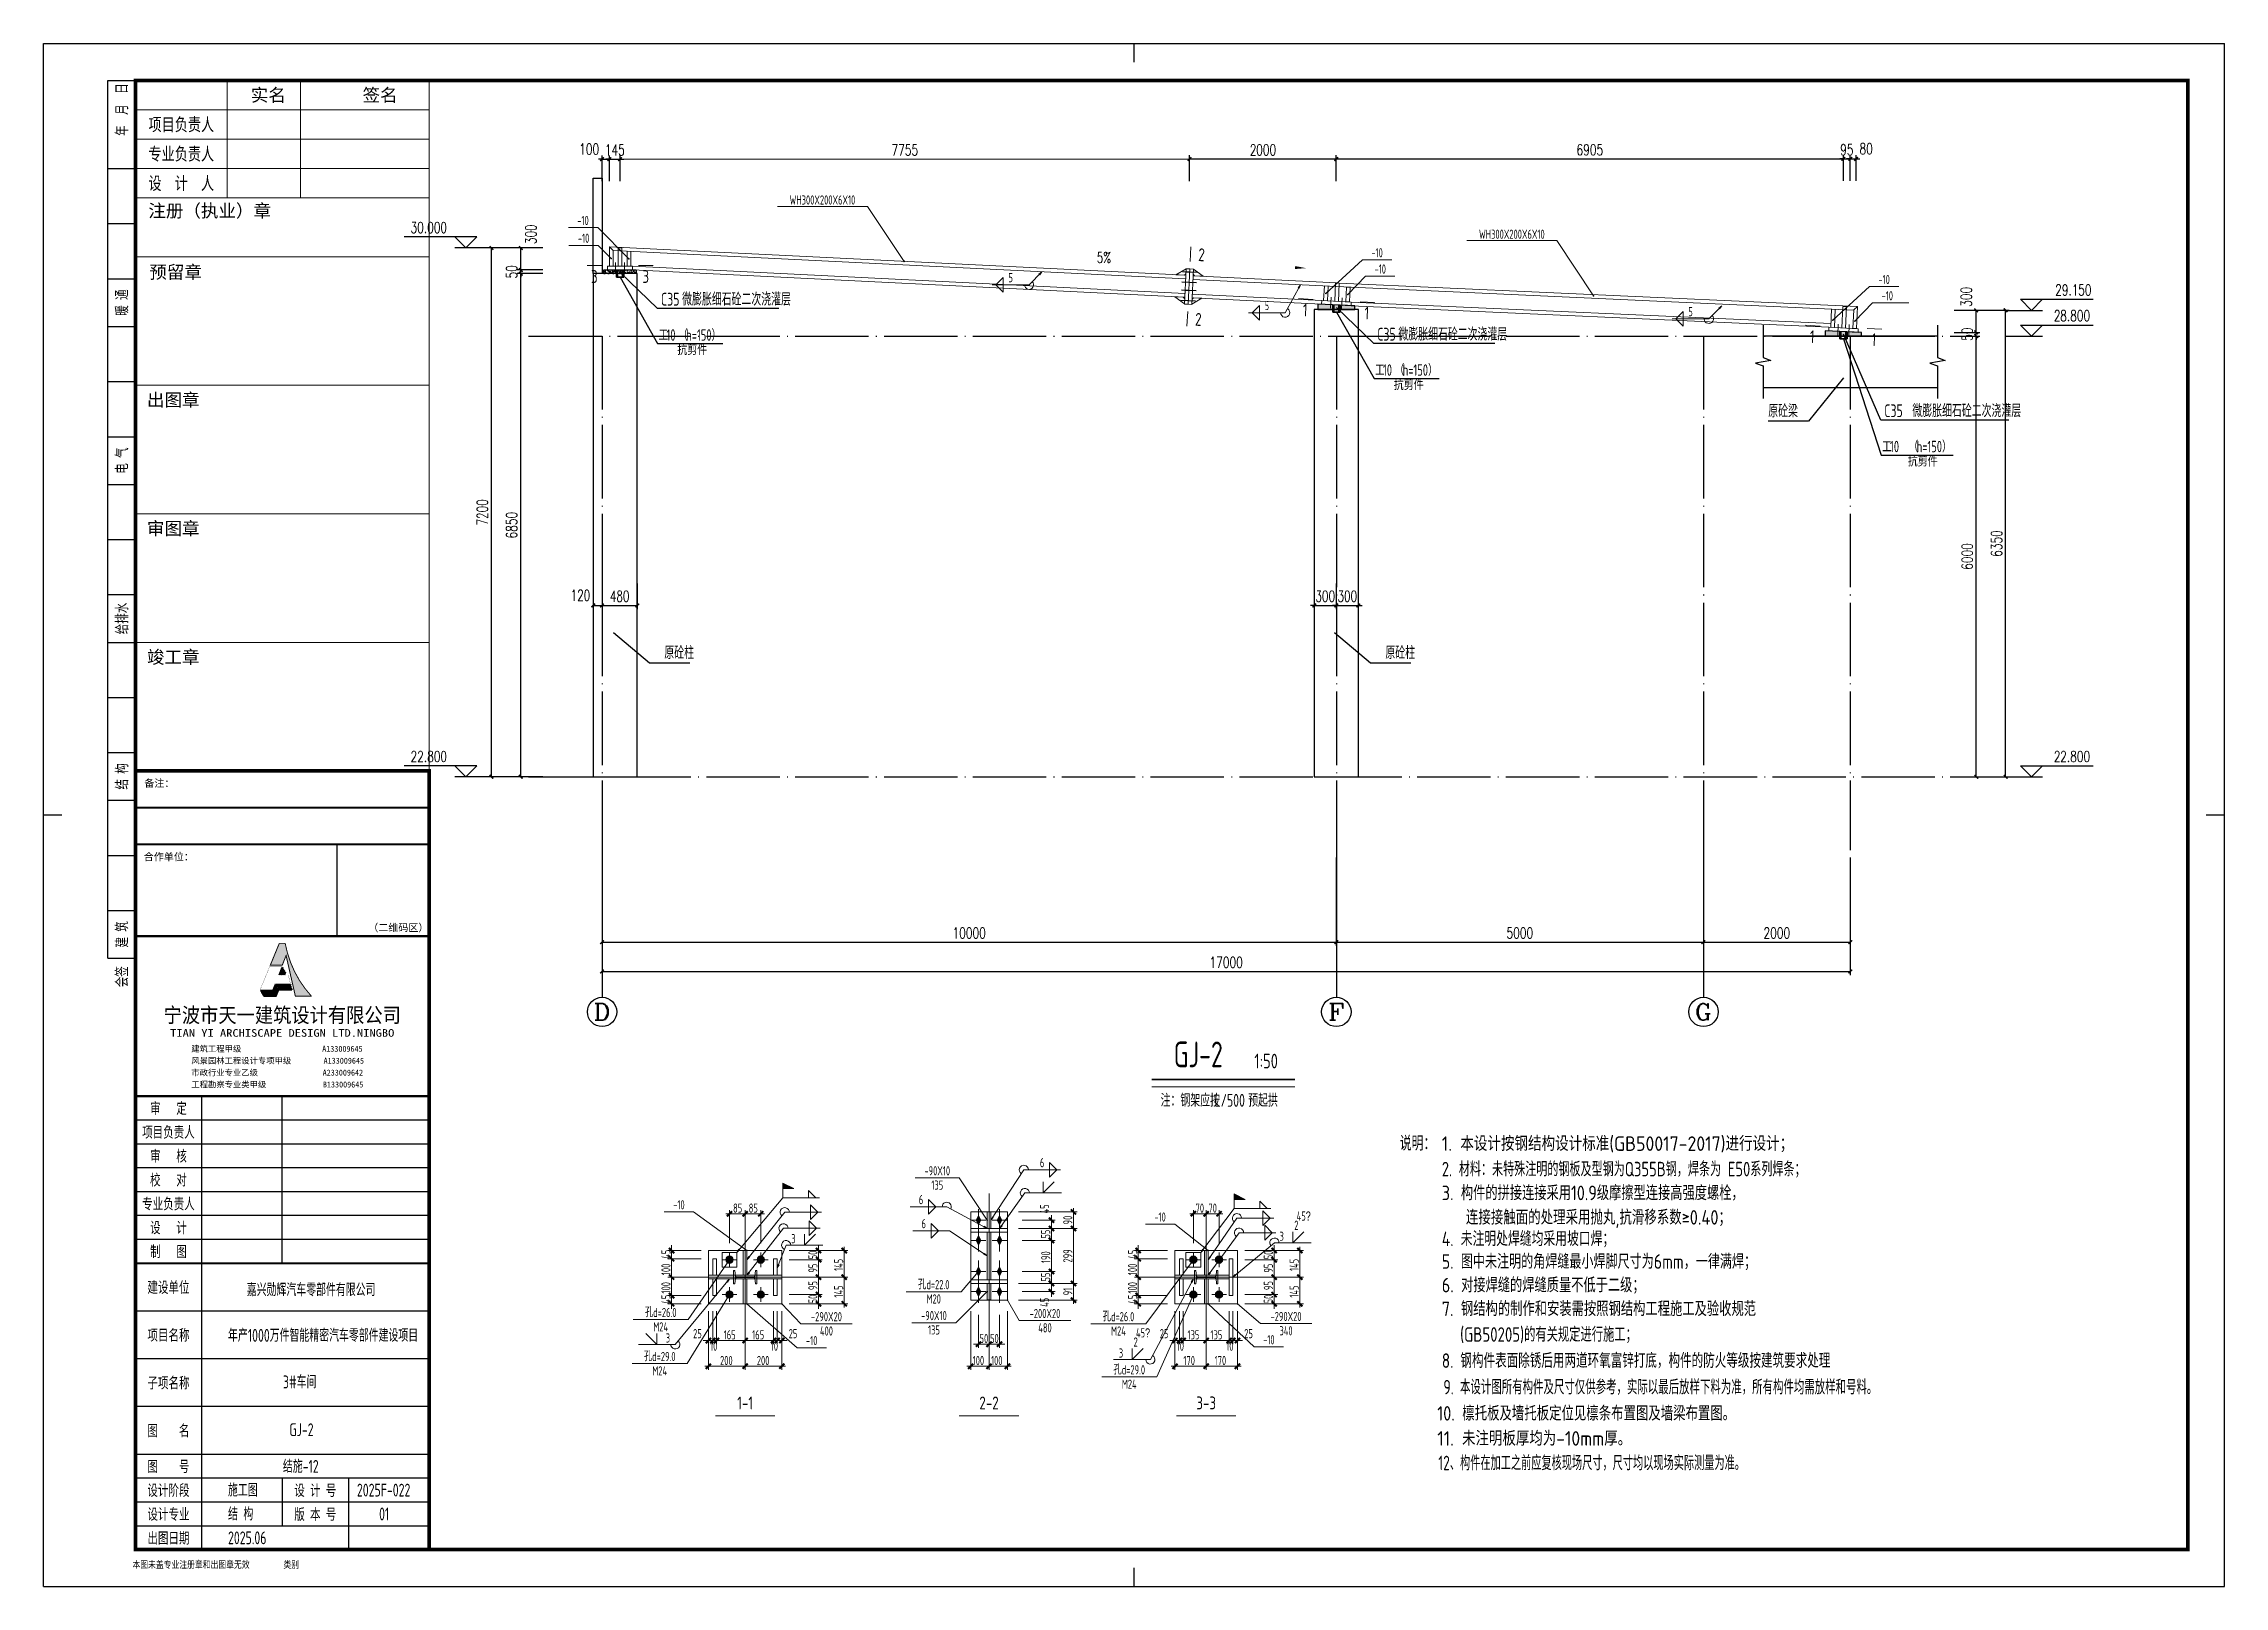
# Model space of a CAD drawing. Extents: x 712773 to 1022356, y -298958 to 209542.
# Drawn here: x 896206 to 925906, y -298958 to -277958 of the extents above; entities that cross this region are included whole.
import ezdxf
from ezdxf.enums import TextEntityAlignment as Align

# ---------------------------------------------------------------- set-up
doc = ezdxf.new("R2010")
doc.units = 0
doc.header["$LTSCALE"] = 500
doc.header["$MEASUREMENT"] = 0
for name, pattern in [('DOTE', [2.42, 2, -0.2, 0.02, -0.2]), ('线型2', [5, 3, -2]), ('线型4', [2.5, 1.5, -1]), ('线型6', [8.75, 5, -1.25, 1.25, -1.25])]:
    doc.linetypes.add(name, pattern=pattern)
doc.layers.get('0').update_dxf_attribs({"linetype": 'CONTINUOUS'})
doc.layers.get('DEFPOINTS').update_dxf_attribs({"linetype": 'CONTINUOUS'})
for name, color, linetype, lineweight in [('0S-柱-线', 50, 'CONTINUOUS', 30), ('10', 7, 'CONTINUOUS', 18), ('114', 2, 'CONTINUOUS', 18), ('116', 1, 'CONTINUOUS', 35), ('14', 2, 'CONTINUOUS', 20), ('20', 2, 'CONTINUOUS', 20), ('字符串标注', 9, 'CONTINUOUS', 18), ('尺寸标注', 3, 'CONTINUOUS', 18), ('柱子', 3, 'CONTINUOUS', 20), ('焊缝标注', 9, 'CONTINUOUS', 18), ('螺栓孔标注', 9, 'CONTINUOUS', 18), ('钢板标注', 9, 'CONTINUOUS', 18)]:
    doc.layers.add(name, color=color, linetype=linetype, lineweight=lineweight)
for name, color, linetype in [('AXIS', 3, 'CONTINUOUS'), ('AXIS_TEXT', 7, 'CONTINUOUS'), ('DIM_ELEV', 3, 'CONTINUOUS'), ('DIM_LEAD', 3, 'CONTINUOUS'), ('DIM_SYMB', 3, 'CONTINUOUS'), ('DOTE', 1, 'DOTE'), ('PUB_DIM', 3, 'CONTINUOUS'), ('PUB_TEXT', 7, 'CONTINUOUS'), ('T-TK', 157, 'CONTINUOUS'), ('图层1', 165, 'CONTINUOUS'), ('照明平面标注层', 111, 'CONTINUOUS'), ('钢架', 7, 'CONTINUOUS')]:
    doc.layers.add(name, color=color, linetype=linetype)
doc.styles.add('_TCH_AXIS', font='COMPLEX', dxfattribs={"bigfont": 'GBCBIG'})
doc.styles.add('_TCH_DIM', font='SIMPLEX', dxfattribs={"bigfont": 'GBCBIG'})
doc.styles.add('_TCH_DIM_T3', font='SIMPLEX', dxfattribs={"width": 0.705882, "bigfont": 'GBCBIG'})
doc.styles.add('FromPkpm', font='Pkpmeng', dxfattribs={"width": 0.7, "bigfont": 'Pkpmchn'})
doc.styles.add('TK1-TY', font='simhei.ttf')
doc.styles.add('TK2-TY', font='', dxfattribs={"width": 0.8})
doc.styles.add('TSSD_Dimension', font='Tssdeng.shx', dxfattribs={"width": 0.7, "bigfont": 'hztxt.shx'})
doc.styles.add('TSSD_Rein', font='tssdeng.shx', dxfattribs={"width": 0.7, "bigfont": 'hztxt.shx'})
doc.styles.add('图框JND-宋体', font='')
doc.styles.get('TK2-TY').set_extended_font_data('NSimSun')
doc.styles.get('图框JND-宋体').set_extended_font_data('SimSun')
doc.dimstyles.new('_TCH_ARCH&&50', dxfattribs={"dimtxt": 148.75, "dimasz": 50, "dimexe": 50, "dimexo": 100, "dimgap": 50, "dimtad": 1, "dimdec": 0, "dimzin": 0, "dimdsep": 46, "dimtxsty": '_TCH_DIM_T3', "dimblk": 'ARCHTICK', "dimcen": 0.09, "dimclrt": 7, "dimazin": 2, "dimtfac": 1, "dimtdec": 0, "dimtix": 1, "dimtmove": 2, "dimatfit": 3, "dimfxl": 0, "dimtolj": 1, "dimtzin": 0, "dimarcsym": 0})

msp = doc.modelspace()

# ---------------------------------------------------------------- texts
at = {"layer": '10', "style": 'FromPkpm', "width": 0.77}
for s, rotation, p in [('2', 357.13409, (911976.1, -280831.7)), ('1', 357.13423, (913387.2, -281583.5)), ('1', 357.13423, (914226.7, -281625.5)), ('2', 357.13409, (911932.1, -281711.6)), ('1', 357.13423, (920292.6, -281946.9)), ('1', 357.13423, (921132, -281988.9))]:
    msp.add_text(s, height=175, rotation=rotation, dxfattribs=at).set_placement(p, align=Align.MIDDLE_CENTER)
for p in [(903706.5, -281128.1), (904406.5, -281128.1)]:
    msp.add_text('3', height=175, dxfattribs=at).set_placement(p, align=Align.MIDDLE_CENTER)
at = {"layer": '10', "lineweight": 25, "style": 'FromPkpm', "width": 0.77}
for s, p in [('1-1', (905759.5, -296461.2)), ('2-2', (909081.4, -296461.2)), ('3-3', (912039, -296461.2))]:
    msp.add_text(s, height=175, dxfattribs=at).set_placement(p, align=Align.MIDDLE_CENTER)
at = {"layer": 'AXIS_TEXT', "style": '_TCH_AXIS'}
for s, width, p, p2 in [('D', 1.544118, (903698.3, -291251.2), (903924.6, -291251.2)), ('F', 1.640625, (913698.3, -291251.2), (913924.6, -291251.2)), ('G', 1.458333, (918698.3, -291251.2), (918924.6, -291251.2))]:
    msp.add_text(s, height=226.3, dxfattribs=dict(at, width=width)).set_placement(p, p2, align=Align.FIT)
at = {"layer": 'AXIS_TEXT', "style": 'TSSD_Dimension', "width": 0.7}
for s, p in [('3#车间', (899464.5, -296263)), ('GJ-2', (899552.9, -296913)), ('结施-12', (899464.5, -297412))]:
    msp.add_text(s, height=175, dxfattribs=at).set_placement(p)
at = {"layer": 'PUB_TEXT'}
for s, height, style, width, p in [('30.000', 148.75, '_TCH_DIM', 0.705882, (901204.1, -280535.7)), ('5%', 148.75, '_TCH_DIM', 0.705882, (910547.6, -280943.3)), ('29.150', 148.75, '_TCH_DIM', 0.705882, (923601.6, -281385.7)), ('C35', 175, 'TSSD_Rein', 0.7, (904613.9, -281524.5)), ('微膨胀细石砼二次浇灌层', 175, 'TSSD_Rein', 0.7, (904901.3, -281524.5)), ('工', 155.5, 'TSSD_Rein', 0.7, (904580.1, -282002.1)), ('10', 155.52, 'TSSD_Rein', 0.7, (904689, -282002.1)), ('（', 155.5, 'TSSD_Rein', 0.7, (904847.8, -282002.1)), ('h=150）', 155.52, 'TSSD_Rein', 0.7, (904956.6, -282002.1)), ('C35', 175, 'TSSD_Rein', 0.7, (914368.9, -282001)), ('微膨胀细石砼二次浇灌层', 175, 'TSSD_Rein', 0.7, (914656.3, -282001)), ('28.800', 148.75, '_TCH_DIM', 0.705882, (923581.6, -281735.6)), ('工', 155.5, 'TSSD_Rein', 0.7, (914338.1, -282478.6)), ('10', 155.52, 'TSSD_Rein', 0.7, (914447, -282478.6)), ('（', 155.5, 'TSSD_Rein', 0.7, (914605.8, -282478.6)), ('h=150）', 155.52, 'TSSD_Rein', 0.7, (914714.6, -282478.6)), ('原砼梁', 175, 'TSSD_Rein', 0.7, (919693.7, -283045.5)), ('C35', 175, 'TSSD_Rein', 0.7, (921274.3, -283042.2)), ('微膨胀细石砼二次浇灌层', 175, 'TSSD_Rein', 0.7, (921656.3, -283042.2)), ('工', 155.5, 'TSSD_Rein', 0.7, (921243.5, -283519.8)), ('10', 155.52, 'TSSD_Rein', 0.7, (921352.4, -283519.8)), ('（', 155.5, 'TSSD_Rein', 0.7, (921605.8, -283519.8)), ('h=150）', 155.52, 'TSSD_Rein', 0.7, (921714.6, -283519.8)), ('原砼柱', 175, 'TSSD_Rein', 0.7, (904659.8, -286335)), ('原砼柱', 175, 'TSSD_Rein', 0.7, (914479.8, -286335)), ('22.800', 148.75, '_TCH_DIM', 0.705882, (901204.1, -287735.6)), ('22.800', 148.75, '_TCH_DIM', 0.705882, (923581.6, -287735.6)), ('注：钢架应按', 175, 'TSSD_Rein', 0.7, (911418.2, -292429.6)), ('预起拱', 175, 'TSSD_Rein', 0.7, (912610.2, -292429.6)), ('L/500', 175, 'TSSD_Rein', 0.7, (912153.2, -292429.6)), ('12、构件在加工之前应复核现场尺寸，尺寸均以现场实际测量为准。', 197.995, 'TSSD_Rein', 0.7, (915200.9, -297377, -569.5))]:
    msp.add_text(s, height=height, dxfattribs=dict(at, style=style, width=width)).set_placement(p)
at = {"layer": 'PUB_TEXT', "style": '_TCH_DIM'}
for p in [(904835.7, -282196.7), (914593.7, -282673.2), (921593.7, -283714.4)]:
    msp.add_text('抗剪件', height=142.86, dxfattribs=at).set_placement(p)
at = {"layer": 'PUB_TEXT', "style": 'TSSD_Rein'}
for s, height, width, p, p2 in [('说明：', 198, 1.006536, (914675, -293026.1, -569.5), (915159.9, -293026.1, -569.5)), ('1. 本设计按钢结构设计标准(GB50017-2017)进行设计；', 197.995, 0.858084, (915248, -293030.1, -569.5), (920033.6, -293030.1, -569.5)), ('2. 材料：未特殊注明的钢板及型钢为Q355B钢，焊条为 E50系列焊条；', 197.995, 0.762276, (915248, -293376.8, -569.5), (920202.2, -293376.8, -569.5)), ('3. 构件的拼接连接采用10.9级摩擦型连接高强度螺栓，', 197.995, 0.837788, (915248, -293701.2, -569.5), (919359, -293701.2, -569.5)), ('4. 未注明处焊缝均采用坡口焊；', 197.995, 0.841649, (915248, -294325.7, -569.5), (917596.1, -294325.7, -569.5)), ('5. 图中未注明的角焊缝最小焊脚尺寸为6mm，一律满焊；', 197.995, 0.826011, (915248, -294635.2, -569.5), (919527.6, -294635.2, -569.5)), ('6. 对接焊缝的焊缝质量不低于二级；', 197.995, 0.866859, (915248, -294955.7, -569.5), (918009.7, -294955.7, -569.5)), ('7. 钢结构的制作和安装需按照钢结构工程施工及验收规范', 197.995, 0.845022, (915248, -295278.9, -569.5), (919527.6, -295278.9, -569.5)), ('  (GB50205)的有关规定进行施工；', 197.995, 0.750916, (915310.7, -295628.2, -569.5), (917903.8, -295628.2, -569.5)), ('8. 钢构件表面除锈后用两道环氧富锌打底，构件的防火等级按建筑要求处理', 197.995, 0.796093, (915248, -295984.2, -569.5), (920539.6, -295984.2, -569.5)), ('9. 本设计图所有构件及尺寸仅供参考，实际以最后放样下料为准，所有构件均需放样和号料。', 197.995, 0.727755, (915269.8, -296344.5, -569.5), (921179.3, -296344.5, -569.5)), ('10. 檩托板及墙托板定位见檩条布置图及墙梁布置图。', 197.995, 0.861525, (915186.2, -296701.8, -569.5), (919242.7, -296701.8, -569.5)), ('11. 未注明板厚均为-10mm厚。', 197.995, 0.853478, (915186.2, -297042.9, -569.5), (917827, -297042.9, -569.5))]:
    msp.add_text(s, height=height, dxfattribs=dict(at, width=width)).set_placement(p, p2, align=Align.FIT)
at = {"layer": 'PUB_TEXT', "color": 2, "style": 'TSSD_Rein', "width": 0.855605}
msp.add_text('  连接接触面的处理采用抛丸,抗滑移系数≥0.40；', height=197.995, dxfattribs=at).set_placement((915370.6, -294034, -569.5), (919185.3, -294034, -569.5), align=Align.FIT)
at = {"layer": '字符串标注', "style": 'FromPkpm', "width": 0.7}
for p in [(906812.4, -280148.6), (916201.5, -280614.6)]:
    msp.add_text('WH300X200X6X10', height=125, dxfattribs=at).set_placement(p, align=Align.CENTER)
at = {"layer": '尺寸标注', "color": 9, "style": 'FromPkpm', "width": 0.7}
for s, p in [('85', (905595.9, -293871.2)), ('85', (905808.7, -293871.2)), ('70', (911894.3, -293871.2)), ('70', (912069.3, -293871.2)), ('25', (905051.4, -295580)), ('165', (905467.8, -295596.2)), ('165', (905855.9, -295596.2)), ('25', (906353.1, -295580)), ('25', (911406.5, -295580)), ('135', (911785.1, -295596.2)), ('135', (912097.6, -295596.2)), ('25', (912557, -295580)), ('10', (905282.4, -295751.2)), ('10', (906108.7, -295751.2)), ('50', (908952.9, -295646.2)), ('50', (909095.4, -295646.2)), ('10', (911637.5, -295751.2)), ('10', (912312.5, -295751.2)), ('200', (905418.3, -295946.2)), ('200', (905918.9, -295946.2)), ('100', (908858.8, -295946.2)), ('100', (909108.8, -295946.2)), ('170', (911728.9, -295946.2)), ('170', (912153.9, -295946.2))]:
    msp.add_text(s, height=125, dxfattribs=at).set_placement(p)
for s, p in [('45', (909900.1, -293880.7)), ('90', (910216.4, -294031)), ('55', (909916.4, -294224.7)), ('45', (904743.8, -294499.7)), ('100', (904743.8, -294721.3)), ('50', (906745.1, -294506)), ('95', (906745.1, -294687.2)), ('145', (907095.1, -294665.1)), ('190', (909916.4, -294557.6)), ('299', (910216.4, -294549.2)), ('45', (911099, -294499.7)), ('100', (911099, -294721.3)), ('50', (912949, -294506)), ('95', (912949, -294687.2)), ('145', (913299, -294665.1)), ('100', (904743.8, -294971.3)), ('95', (906745.1, -294924.7)), ('145', (907095.1, -295027.6)), ('55', (909916.4, -294809.7)), ('91', (910216.4, -294996.3)), ('100', (911099, -294971.3)), ('95', (912949, -294924.7)), ('145', (913299, -295027.6)), ('45', (904743.8, -295112.2)), ('50', (906745.1, -295106)), ('45', (909900.1, -295153.7)), ('45', (911099, -295112.2)), ('50', (912949, -295106))]:
    msp.add_text(s, height=125, rotation=90, dxfattribs=at).set_placement(p)
at = {"layer": '柱子', "color": 7, "lineweight": 25, "style": 'FromPkpm'}
for s, height, width, p in [('GJ-2', 350, 0.71, (911931.2, -291891.6)), ('1:50', 200, 0.75, (912855.7, -291907.1))]:
    msp.add_text(s, height=height, dxfattribs=dict(at, width=width)).set_placement(p, align=Align.CENTER)
at = {"layer": '焊缝标注', "style": 'FromPkpm', "width": 0.7}
for s, p in [('5', (909376, -281205.9)), ('5', (912865.1, -281585.1)), ('5', (918635.2, -281669.4)), ('6', (909804.8, -293253.3)), ('6', (908155.9, -293756.6)), ('6', (908192.2, -294082.6)), ('2', (913267.3, -294104.7)), ('45\x8a', (913367.3, -293979.7)), ('3', (906418.1, -294286.9)), ('3', (913067.3, -294254.7)), ('3', (904708.3, -295639)), ('45\x8a', (911178.6, -295569.5)), ('3', (910878.6, -295844.5)), ('2', (911078.6, -295694.5))]:
    msp.add_text(s, height=125, dxfattribs=at).set_placement(p, align=Align.CENTER)
at = {"layer": '螺栓孔标注', "style": 'FromPkpm', "width": 0.7}
for s, p in [('孔d=22.0', (908328.3, -294913)), ('孔d=26.0', (904609.6, -295292.2)), ('孔d=26.0', (910844.2, -295349.2)), ('孔d=29.0', (904596.1, -295891.3)), ('孔d=29.0', (910991, -296072.8))]:
    msp.add_text(s, height=125, dxfattribs=at).set_placement(p, align=Align.CENTER)
for s, p in [('M20', (908328.3, -294983)), ('M24', (904609.6, -295362.2)), ('M24', (910844.2, -295419.2)), ('M24', (904596.1, -295961.3)), ('M24', (910991, -296142.8))]:
    msp.add_text(s, height=125, dxfattribs=at).set_placement(p, align=Align.TOP_CENTER)
at = {"layer": '钢板标注', "style": 'FromPkpm', "width": 0.7}
for s, p in [('-10', (903552, -280427)), ('-10', (903559.6, -280669.6)), ('-10', (914366.8, -280866.6)), ('-10', (914409.3, -281088.7)), ('-10', (921272.2, -281229.9)), ('-10', (921314.7, -281452)), ('-90X10', (908376.7, -293363.3)), ('-10', (904858.1, -293826)), ('-10', (911411.2, -293992.8)), ('-90X10', (908331.3, -295334.7)), ('-200X20', (909843.6, -295305.9)), ('-290X20', (906867.5, -295349.2)), ('-290X20', (913126.4, -295346)), ('-10', (906666.5, -295675.1)), ('-10', (912892.7, -295662.5))]:
    msp.add_text(s, height=125, dxfattribs=at).set_placement(p, align=Align.CENTER)
for s, p in [('135', (908376.7, -293433.3)), ('400', (906867.5, -295419.2)), ('135', (908331.3, -295404.7)), ('480', (909843.6, -295375.9)), ('340', (913126.4, -295416))]:
    msp.add_text(s, height=125, dxfattribs=at).set_placement(p, align=Align.TOP_CENTER)

# ---------------------------------------------------------------- blocks, each defined once
blk = doc.blocks.new('srgheberggb')
at = {"layer": 'T-TK'}
blk.add_hatch(color=252, dxfattribs=at).paths.add_polyline_path([(66108, -66893), (66366, -68022), (66772, -68022, -0.138403), (66072, -66604), (65926, -66604), (65692, -67175), (65995, -67175)])
h = blk.add_hatch(color=252, dxfattribs=at)
h.paths.add_polyline_path([(65831, -67728), (65818, -67705), (65748, -67881), (65761, -67904)])
h.paths.add_polyline_path([(65855, -67770), (65842, -67747), (65772, -67923), (65785, -67946)])
h.paths.add_polyline_path([(65799, -67970), (65812, -67992), (65882, -67817), (65869, -67794)])
h.paths.add_polyline_path([(65906, -67858), (65893, -67836), (65823, -68011), (65836, -68034)])
h.paths.add_polyline_path([(66091, -67397), (66077, -67374), (66045, -67455), (66067, -67455)])
h.paths.add_polyline_path([(66066, -67355), (66053, -67332), (66004, -67455), (66026, -67455)])
h.paths.add_polyline_path([(66039, -67308), (66026, -67285), (65958, -67455), (65981, -67455)])
h.paths.add_polyline_path([(65917, -67455), (65940, -67455), (66015, -67267), (66002, -67244)])
blk.add_lwpolyline([(62000, -70757), (70000, -70757), (70000, -75307), (62000, -75307)], close=True)
for p, q in [((59500, -84100), (59500, -42100)), ((59500, -42100), (118900, -42100)), ((89200, -42100), (89200, -42600)), ((118900, -84100), (118900, -42100)), ((61250, -67000), (61250, -43100)), ((61250, -43100), (62000, -43100)), ((61250, -45500), (62000, -45500)), ((61250, -47000), (62000, -47000)), ((61250, -48500), (62000, -48500)), ((61250, -49800), (62000, -49800)), ((61250, -51300), (62000, -51300)), ((61250, -52800), (62000, -52800)), ((61250, -54100), (62000, -54100)), ((61250, -54100), (62000, -54100)), ((61250, -55600), (62000, -55600)), ((61250, -57100), (62000, -57100)), ((61250, -58400), (62000, -58400)), ((61250, -58400), (62000, -58400)), ((61250, -59900), (62000, -59900)), ((61250, -61400), (62000, -61400)), ((61250, -62700), (62000, -62700)), ((60000, -63100), (59500, -63100)), ((118900, -63100), (118400, -63100)), ((61250, -64200), (62000, -64200)), ((61250, -65700), (62000, -65700)), ((61250, -67000), (62000, -67000)), ((65818, -67705), (66225, -67705)), ((66225, -67705), (66231, -67728)), ((65410, -67881), (65423, -67904)), ((65410, -67881), (65748, -67881)), ((65423, -67904), (65761, -67904)), ((65434, -67923), (65448, -67946)), ((65434, -67923), (65772, -67923)), ((65448, -67946), (65785, -67946)), ((65461, -67970), (65475, -67992)), ((65461, -67970), (65799, -67970)), ((65475, -67992), (65812, -67992)), ((65486, -68011), (65499, -68034)), ((65486, -68011), (65823, -68011)), ((65499, -68034), (65836, -68034)), ((65831, -67728), (66231, -67728)), ((65842, -67747), (66235, -67747)), ((65855, -67770), (66241, -67770)), ((65869, -67794), (66247, -67794)), ((65882, -67817), (66252, -67817)), ((65893, -67836), (66257, -67836)), ((65906, -67858), (66262, -67858)), ((66235, -67747), (66241, -67770)), ((66247, -67794), (66252, -67817)), ((66257, -67836), (66262, -67858)), ((63800, -70757), (63800, -75307)), ((66000, -75307), (66000, -70757)), ((70000, -71407), (62000, -71407)), ((70000, -72057), (62000, -72057)), ((70000, -72707), (62000, -72707)), ((70000, -73357), (62000, -73357)), ((70000, -74007), (62000, -74007)), ((70000, -74657), (62000, -74657)), ((63800, -75307), (63800, -83107)), ((70000, -76607), (62000, -76607)), ((70000, -77907), (62000, -77907)), ((70000, -79207), (62000, -79207)), ((70000, -80507), (62000, -80507)), ((70000, -81157), (62000, -81157)), ((66000, -81157), (66000, -82457)), ((67800, -81157), (67800, -83107)), ((70000, -81807), (62000, -81807)), ((70000, -82457), (62000, -82457)), ((89200, -83600), (89200, -84100)), ((59500, -84100), (118900, -84100))]:
    blk.add_line(p, q, dxfattribs=at)
at = {"layer": 'T-TK', "color": 3}
for p, q in [((65748, -67881), (65818, -67705)), ((65818, -67705), (65831, -67728)), ((65917, -67455), (66002, -67244)), ((65940, -67455), (66015, -67267)), ((65958, -67455), (66026, -67285)), ((65981, -67455), (66039, -67308)), ((66002, -67244), (66015, -67267)), ((66004, -67455), (66053, -67332)), ((66026, -67285), (66039, -67308)), ((66026, -67455), (66066, -67355)), ((66045, -67455), (66077, -67374)), ((66053, -67332), (66066, -67355)), ((66067, -67455), (66091, -67397)), ((66077, -67374), (66091, -67397)), ((65748, -67881), (65761, -67904)), ((65761, -67904), (65831, -67728)), ((65772, -67923), (65842, -67747)), ((65772, -67923), (65785, -67946)), ((65785, -67946), (65855, -67770)), ((65799, -67970), (65869, -67794)), ((65799, -67970), (65812, -67992)), ((65812, -67992), (65882, -67817)), ((65823, -68011), (65893, -67836)), ((65823, -68011), (65836, -68034)), ((65836, -68034), (65906, -67858)), ((65842, -67747), (65855, -67770)), ((65869, -67794), (65882, -67817)), ((65893, -67836), (65906, -67858))]:
    blk.add_line(p, q, dxfattribs=at)
at = {"layer": 'T-TK'}
for points, const_width in [([(62000, -83100), (117900, -83100), (117900, -43100), (62000, -43100)], 100), ([(70000, -83100), (62000, -83100), (62000, -61901), (70000, -61901)], 100), ([(62000, -83100), (70000, -83100), (70000, -62900), (62000, -62900)], 60), ([(70000, -66400), (62000, -66400), (62000, -63900), (70000, -63900)], 60), ([(65397, -67859), (65660, -67222), (65989, -67222), (65896, -67455), (66165, -67455), (66220, -67683), (65805, -67683), (65735, -67859)], 5.66)]:
    blk.add_lwpolyline(points, close=True, dxfattribs=dict(at, const_width=const_width))
blk.add_lwpolyline([(67500, -63900), (70000, -63900), (70000, -66400), (67500, -66400)], close=True, dxfattribs=at)
at = {"layer": 'T-TK', "const_width": 22.5}
blk.add_lwpolyline([(65919, -66592), (66081, -66592, 0.141579), (66798, -68034), (66356, -68034), (66104, -66932), (66003, -67186), (65674, -67186), (65919, -66592)], format="xyb", dxfattribs=at)
at = {"layer": 'T-TK', "const_width": 5.66}
for points in [[(66081, -66592, 0.141579), (66798, -68034), (66356, -68034), (66104, -66932), (66003, -67186), (65674, -67186), (65919, -66592)], [(66072, -66604, 0.138403), (66772, -68022), (66366, -68022), (66108, -66893), (65995, -67175), (65692, -67175), (65926, -66604)]]:
    blk.add_lwpolyline(points, format="xyb", close=True, dxfattribs=at)
at = {"layer": 'T-TK', "const_width": 60}
for points in [[(70000, -70757), (62000, -70757)], [(70000, -75307), (62000, -75307)], [(70000, -75307), (62000, -75307)]]:
    blk.add_lwpolyline(points, dxfattribs=at)
at = {"layer": '图层1', "linetype": 'Continuous'}
for p in [(68500, -43100), (62000, -63800)]:
    blk.add_line(p, (62000, -43100), dxfattribs=at)
at = {"layer": '图层1', "linetype": 'Continuous', "const_width": 25}
for points in [[(64500, -43100), (64500, -46300)], [(66500, -43100), (66500, -46300)], [(70000, -43100), (70000, -61901)], [(70000, -43900), (62000, -43900)], [(70000, -44700), (62000, -44700)], [(70000, -45500), (62000, -45500)], [(70000, -46300), (62000, -46300)], [(70000, -47901), (62000, -47901)], [(70000, -51401), (62000, -51401)], [(70000, -54901), (62000, -54901)], [(70000, -58401), (62000, -58401)], [(68500, -61901), (62000, -61901)]]:
    blk.add_lwpolyline(points, dxfattribs=at)
at = {"layer": 'AXIS_TEXT', "style": 'TSSD_Dimension', "width": 0.7}
for s, p in [('嘉兴勋辉汽车零部件有限公司 ', (65035, -76200)), ('年产1000万件智能精密汽车零部件建设项目', (64523, -77442)), ('施工图', (64523, -81654)), ('2025F-022', (68034, -81654)), ('结 构 ', (64523, -82304)), ('01', (68638, -82304)), ('2025.06', (64523, -82954))]:
    blk.add_text(s, height=350, dxfattribs=at).set_placement(p)
at = {"layer": 'T-TK', "style": 'TK2-TY', "width": 0.7}
blk.add_text('年  月  日', height=300, rotation=90, dxfattribs=at).set_placement((61773, -44612))
for s, p in [('暖 通', (61626, -49150)), ('电 气', (61627, -53450)), ('给排水', (61629, -57750)), ('结 构', (61629, -62050)), ('建 筑', (61628, -66350)), ('会签', (61625, -67502))]:
    blk.add_text(s, height=300, rotation=90, dxfattribs=at).set_placement(p, align=Align.MIDDLE_CENTER)
at = {"layer": 'T-TK', "style": 'TK1-TY'}
for s, height, p in [('备注：', 200, (62244, -62336)), ('合作单位：', 200, (62228, -64336)), ('合作单位：', 200, (62228, -64336)), ('（二维码区）', 200, (68344, -66267)), ('建筑工程甲级                    A133009645', 162, (63523, -69546)), ('风景园林工程设计专项甲级        A133009645', 162, (63523, -69870)), ('市政行业专业乙级                A233009642', 162, (63523, -70194)), ('工程勘察专业类甲级              B133009645', 162, (63523, -70518))]:
    blk.add_text(s, height=height, dxfattribs=at).set_placement(p)
at = {"layer": 'T-TK'}
for s, height, style, width, p in [('宁波市天一建筑设计有限公司', 405, 'TK1-TY', 0.9, (66000, -68547)), ('TIAN YI ARCHISCAPE DESIGN LTD.NINGBO', 207.8, 'TK1-TY', 1.2, (66000, -69033)), ('审   定', 300, 'TK2-TY', 0.7, (62900, -71082)), ('项目负责人', 300, 'TK2-TY', 0.7, (62900, -71732)), ('审   核', 300, 'TK2-TY', 0.7, (62900, -72382)), ('校   对', 300, 'TK2-TY', 0.7, (62900, -73032)), ('专业负责人', 300, 'TK2-TY', 0.7, (62900, -73682)), ('设   计', 300, 'TK2-TY', 0.7, (62900, -74332)), ('制   图', 300, 'TK2-TY', 0.7, (62900, -74982)), ('建设单位', 300, 'TK2-TY', 0.7, (62900, -75957)), ('项目名称', 300, 'TK2-TY', 0.7, (62900, -77257)), ('子项名称', 300, 'TK2-TY', 0.7, (62900, -78557)), ('图    名', 300, 'TK2-TY', 0.7, (62900, -79857)), ('图    号', 300, 'TK2-TY', 0.7, (62900, -80832)), ('设计阶段', 300, 'TK2-TY', 0.7, (62900, -81482)), ('设 计 号', 300, 'TK2-TY', 0.7, (66900, -81483)), ('设计专业', 300, 'TK2-TY', 0.7, (62900, -82132)), ('版 本 号', 300, 'TK2-TY', 0.7, (66900, -82134)), ('出图日期', 300, 'TK2-TY', 0.7, (62900, -82782))]:
    blk.add_text(s, height=height, dxfattribs=dict(at, style=style, width=width)).set_placement(p, align=Align.MIDDLE_CENTER)
at = {"layer": 'T-TK', "style": 'TK2-TY', "width": 0.8}
for s, height, p in [('本图未盖专业注册章和出图章无效', 189.87, (61920, -83601)), ('类别', 189.9, (66032, -83601))]:
    blk.add_text(s, height=height, dxfattribs=at).set_placement(p)
at = {"layer": '图层1', "style": '图框JND-宋体'}
for s, p in [('实名', (65621, -43500)), ('签名', (68665, -43500))]:
    blk.add_text(s, height=350, dxfattribs=at).set_placement(p, align=Align.MIDDLE_CENTER)
at = {"layer": '图层1', "style": '图框JND-宋体', "width": 0.75}
for s, p in [('项目负责人', (63250, -44300)), ('专业负责人', (63250, -45100)), ('设  计  人', (63250, -45900))]:
    blk.add_text(s, height=350, dxfattribs=at).set_placement(p, align=Align.MIDDLE_CENTER)
at = {"layer": '图层1', "style": '图框JND-宋体'}
for s, p in [('注册（执业）章', (62353, -46474)), ('预留章', (62379, -48144)), ('出图章', (62314, -51625)), ('审图章', (62314, -55125)), ('竣工章', (62314, -58625))]:
    blk.add_text(s, height=350, dxfattribs=at).set_placement(p, align=Align.TOP_LEFT)
blk = doc.blocks.new('vgxfcbc')
at = {"layer": '10', "color": 1, "linetype": '线型4', "ltscale": 100}
for p, q in [((2767494, 268004), (2767494, 267819)), ((2767494, 268004), (2767504, 268004)), ((2767518, 267930), (2767510, 267997)), ((2767793, 267997), (2767785, 267930)), ((2767809, 268004), (2767798, 268004)), ((2767809, 268004), (2767809, 267819)), ((2767494, 267819), (2767504, 267819)), ((2767518, 267892), (2767510, 267825)), ((2767793, 267825), (2767785, 267892)), ((2767809, 267819), (2767798, 267819))]:
    blk.add_line(p, q, dxfattribs=at)
for points in [[(2767531, 267917), (2767771, 267917, 0.35153), (2767785, 267930)], [(2767785, 267892, 0.35153), (2767771, 267905), (2767531, 267905)]]:
    blk.add_lwpolyline(points, format="xyb", dxfattribs=at)
for centre, radius, start, end in [((2767504, 267998), 5.35, 350.5243, 93.7652), ((2767532, 267932), 14.8, 189.1191, 266.5916), ((2767532, 267890), 14.8, 93.4084, 170.8809), ((2767798, 267998), 5.35, 86.2348, 189.4757), ((2767504, 267824), 5.35, 266.2348, 9.4757), ((2767798, 267824), 5.35, 170.5243, 273.7652)]:
    blk.add_arc(centre, radius, start, end, dxfattribs=at)
blk = doc.blocks.new('_ArchTick')
at = {"color": 0, "linetype": 'ByBlock', "const_width": 0.4}
blk.add_lwpolyline([(-0.5, -0.5), (0.5, 0.5)], dxfattribs=at)
blk = doc.blocks.new('*D672')
at = {"layer": 'AXIS', "color": 0, "lineweight": -2, "transparency": 16777216}
for p, q in [((903811, -289038), (903811, -290638)), ((920811, -289038), (920811, -290638)), ((903811, -290588), (920811, -290588))]:
    blk.add_line(p, q, dxfattribs=at)
at = {"layer": 'DEFPOINTS', "color": 0, "transparency": 16777216}
for p in [(903811, -288938), (920811, -288938), (920811, -290588)]:
    blk.add_point(p, dxfattribs=at)
at = {"layer": 'AXIS', "color": 0, "lineweight": -2, "transparency": 16777216, "xscale": 50, "yscale": 50, "zscale": 50, "rotation": 180}
blk.add_blockref('_ArchTick', (903811, -290588), dxfattribs=at)
at = {"layer": 'AXIS', "color": 0, "lineweight": -2, "transparency": 16777216, "xscale": 50, "yscale": 50, "zscale": 50}
blk.add_blockref('_ArchTick', (920811, -290588), dxfattribs=at)
at = {"layer": 'AXIS', "color": 7, "transparency": 16777216, "insert": (912311, -290464), "char_height": 148.8, "attachment_point": 5, "style": '_TCH_DIM_T3'}
blk.add_mtext('\\A1;17000', dxfattribs=at)
blk = doc.blocks.new('*D673')
at = {"layer": 'AXIS', "color": 0, "lineweight": -2, "transparency": 16777216}
for p, q in [((903811, -289038), (903811, -290238)), ((913811, -289038), (913811, -290238)), ((903811, -290188), (913811, -290188))]:
    blk.add_line(p, q, dxfattribs=at)
at = {"layer": 'DEFPOINTS', "color": 0, "transparency": 16777216}
for p in [(903811, -288938), (913811, -288938), (913811, -290188)]:
    blk.add_point(p, dxfattribs=at)
at = {"layer": 'AXIS', "color": 0, "lineweight": -2, "transparency": 16777216, "xscale": 50, "yscale": 50, "zscale": 50, "rotation": 180}
blk.add_blockref('_ArchTick', (903811, -290188), dxfattribs=at)
at = {"layer": 'AXIS', "color": 0, "lineweight": -2, "transparency": 16777216, "xscale": 50, "yscale": 50, "zscale": 50}
blk.add_blockref('_ArchTick', (913811, -290188), dxfattribs=at)
at = {"layer": 'AXIS', "color": 7, "transparency": 16777216, "insert": (908811, -290064), "char_height": 148.8, "attachment_point": 5, "style": '_TCH_DIM_T3'}
blk.add_mtext('\\A1;10000', dxfattribs=at)
blk = doc.blocks.new('*D674')
at = {"layer": 'AXIS', "color": 0, "lineweight": -2, "transparency": 16777216}
for p, q in [((913811, -289038), (913811, -290238)), ((918811, -289038), (918811, -290238)), ((913811, -290188), (918811, -290188))]:
    blk.add_line(p, q, dxfattribs=at)
at = {"layer": 'DEFPOINTS', "color": 0, "transparency": 16777216}
for p in [(913811, -288938), (918811, -288938), (918811, -290188)]:
    blk.add_point(p, dxfattribs=at)
at = {"layer": 'AXIS', "color": 0, "lineweight": -2, "transparency": 16777216, "xscale": 50, "yscale": 50, "zscale": 50, "rotation": 180}
blk.add_blockref('_ArchTick', (913811, -290188), dxfattribs=at)
at = {"layer": 'AXIS', "color": 0, "lineweight": -2, "transparency": 16777216, "xscale": 50, "yscale": 50, "zscale": 50}
blk.add_blockref('_ArchTick', (918811, -290188), dxfattribs=at)
at = {"layer": 'AXIS', "color": 7, "transparency": 16777216, "insert": (916311, -290064), "char_height": 148.8, "attachment_point": 5, "style": '_TCH_DIM_T3'}
blk.add_mtext('\\A1;5000', dxfattribs=at)
blk = doc.blocks.new('*D675')
at = {"layer": 'AXIS', "color": 0, "lineweight": -2, "transparency": 16777216}
for p, q in [((918811, -289038), (918811, -290238)), ((920811, -289038), (920811, -290238)), ((918811, -290188), (920811, -290188))]:
    blk.add_line(p, q, dxfattribs=at)
at = {"layer": 'DEFPOINTS', "color": 0, "transparency": 16777216}
for p in [(918811, -288938), (920811, -288938), (920811, -290188)]:
    blk.add_point(p, dxfattribs=at)
at = {"layer": 'AXIS', "color": 0, "lineweight": -2, "transparency": 16777216, "xscale": 50, "yscale": 50, "zscale": 50, "rotation": 180}
blk.add_blockref('_ArchTick', (918811, -290188), dxfattribs=at)
at = {"layer": 'AXIS', "color": 0, "lineweight": -2, "transparency": 16777216, "xscale": 50, "yscale": 50, "zscale": 50}
blk.add_blockref('_ArchTick', (920811, -290188), dxfattribs=at)
at = {"layer": 'AXIS', "color": 7, "transparency": 16777216, "insert": (919811, -290064), "char_height": 148.8, "attachment_point": 5, "style": '_TCH_DIM_T3'}
blk.add_mtext('\\A1;2000', dxfattribs=at)
blk = doc.blocks.new('*D676')
at = {"layer": 'DEFPOINTS', "color": 0, "transparency": 16777216}
for p in [(922127, -281938), (922527, -281938), (922127, -287938)]:
    blk.add_point(p, dxfattribs=at)
at = {"layer": 'PUB_DIM', "color": 0, "lineweight": -2, "transparency": 16777216}
for p, q in [((922227, -281938), (922577, -281938)), ((922527, -287938), (922527, -281938)), ((922227, -287938), (922577, -287938))]:
    blk.add_line(p, q, dxfattribs=at)
at = {"layer": 'PUB_DIM', "color": 0, "lineweight": -2, "transparency": 16777216, "xscale": 50, "yscale": 50, "zscale": 50}
for p, rotation in [((922527, -281938), 90), ((922527, -287938), 270)]:
    blk.add_blockref('_ArchTick', p, dxfattribs=dict(at, rotation=rotation))
at = {"layer": 'PUB_DIM', "color": 7, "transparency": 16777216, "insert": (922403, -284938), "char_height": 148.8, "attachment_point": 5, "rotation": 90, "style": '_TCH_DIM_T3'}
blk.add_mtext('\\A1;6000', dxfattribs=at)
blk = doc.blocks.new('*D677')
at = {"layer": 'DEFPOINTS', "color": 0, "transparency": 16777216}
for p in [(922127, -281888), (922127, -281938), (922527, -281888)]:
    blk.add_point(p, dxfattribs=at)
at = {"layer": 'PUB_DIM', "color": 0, "lineweight": -2, "transparency": 16777216}
for p, q in [((922527, -281888), (922527, -281838)), ((922227, -281888), (922577, -281888)), ((922227, -281938), (922577, -281938)), ((922527, -281938), (922527, -281888)), ((922527, -281938), (922527, -281988))]:
    blk.add_line(p, q, dxfattribs=at)
at = {"layer": 'PUB_DIM', "color": 0, "lineweight": -2, "transparency": 16777216, "xscale": 50, "yscale": 50, "zscale": 50}
for p, rotation in [((922527, -281888), 270), ((922527, -281938), 90)]:
    blk.add_blockref('_ArchTick', p, dxfattribs=dict(at, rotation=rotation))
at = {"layer": 'PUB_DIM', "color": 7, "transparency": 16777216, "insert": (922403, -281913), "char_height": 148.8, "attachment_point": 5, "rotation": 90, "style": '_TCH_DIM_T3'}
blk.add_mtext('\\A1;50', dxfattribs=at)
blk = doc.blocks.new('*D678')
at = {"layer": 'DEFPOINTS', "color": 0, "transparency": 16777216}
for p in [(922127, -281588), (922527, -281588), (922127, -281888)]:
    blk.add_point(p, dxfattribs=at)
at = {"layer": 'PUB_DIM', "color": 0, "lineweight": -2, "transparency": 16777216}
for p, q in [((922227, -281588), (922577, -281588)), ((922527, -281888), (922527, -281588)), ((922227, -281888), (922577, -281888))]:
    blk.add_line(p, q, dxfattribs=at)
at = {"layer": 'PUB_DIM', "color": 0, "lineweight": -2, "transparency": 16777216, "xscale": 50, "yscale": 50, "zscale": 50}
for p, rotation in [((922527, -281588), 90), ((922527, -281888), 270)]:
    blk.add_blockref('_ArchTick', p, dxfattribs=dict(at, rotation=rotation))
at = {"layer": 'PUB_DIM', "color": 7, "transparency": 16777216, "insert": (922390, -281403), "char_height": 148.8, "attachment_point": 5, "rotation": 90, "style": '_TCH_DIM_T3'}
blk.add_mtext('\\A1;300', dxfattribs=at)
blk = doc.blocks.new('*D679')
at = {"layer": 'DEFPOINTS', "color": 0, "transparency": 16777216}
for p in [(922127, -281588), (922927, -281588), (922127, -287938)]:
    blk.add_point(p, dxfattribs=at)
at = {"layer": 'PUB_DIM', "color": 0, "lineweight": -2, "transparency": 16777216}
for p, q in [((922227, -281588), (922977, -281588)), ((922927, -287938), (922927, -281588)), ((922227, -287938), (922977, -287938))]:
    blk.add_line(p, q, dxfattribs=at)
at = {"layer": 'PUB_DIM', "color": 0, "lineweight": -2, "transparency": 16777216, "xscale": 50, "yscale": 50, "zscale": 50}
for p, rotation in [((922927, -281588), 90), ((922927, -287938), 270)]:
    blk.add_blockref('_ArchTick', p, dxfattribs=dict(at, rotation=rotation))
at = {"layer": 'PUB_DIM', "color": 7, "transparency": 16777216, "insert": (922803, -284763), "char_height": 148.8, "attachment_point": 5, "rotation": 90, "style": '_TCH_DIM_T3'}
blk.add_mtext('\\A1;6350', dxfattribs=at)
blk = doc.blocks.new('*D684')
at = {"layer": 'DEFPOINTS', "color": 0, "transparency": 16777216}
for p in [(902705, -281088), (903105, -281088), (903105, -287938)]:
    blk.add_point(p, dxfattribs=at)
at = {"layer": 'PUB_DIM', "color": 0, "lineweight": -2, "transparency": 16777216}
for p, q in [((903005, -281088), (902655, -281088)), ((902705, -287938), (902705, -281088)), ((903005, -287938), (902655, -287938))]:
    blk.add_line(p, q, dxfattribs=at)
at = {"layer": 'PUB_DIM', "color": 0, "lineweight": -2, "transparency": 16777216, "xscale": 50, "yscale": 50, "zscale": 50}
for p, rotation in [((902705, -281088), 90), ((902705, -287938), 270)]:
    blk.add_blockref('_ArchTick', p, dxfattribs=dict(at, rotation=rotation))
at = {"layer": 'PUB_DIM', "color": 7, "transparency": 16777216, "insert": (902580, -284513), "char_height": 148.8, "attachment_point": 5, "rotation": 90, "style": '_TCH_DIM_T3'}
blk.add_mtext('\\A1;6850', dxfattribs=at)
blk = doc.blocks.new('*D685')
at = {"layer": 'DEFPOINTS', "color": 0, "transparency": 16777216}
for p in [(902705, -281038), (903105, -281038), (903105, -281088)]:
    blk.add_point(p, dxfattribs=at)
at = {"layer": 'PUB_DIM', "color": 0, "lineweight": -2, "transparency": 16777216}
for p, q in [((903005, -281038), (902655, -281038)), ((903005, -281088), (902655, -281088)), ((902705, -281038), (902705, -280988)), ((902705, -281088), (902705, -281038)), ((902705, -281088), (902705, -281138))]:
    blk.add_line(p, q, dxfattribs=at)
at = {"layer": 'PUB_DIM', "color": 0, "lineweight": -2, "transparency": 16777216, "xscale": 50, "yscale": 50, "zscale": 50}
for p, rotation in [((902705, -281038), 270), ((902705, -281088), 90)]:
    blk.add_blockref('_ArchTick', p, dxfattribs=dict(at, rotation=rotation))
at = {"layer": 'PUB_DIM', "color": 7, "transparency": 16777216, "insert": (902580, -281063), "char_height": 148.8, "attachment_point": 5, "rotation": 90, "style": '_TCH_DIM_T3'}
blk.add_mtext('\\A1;50', dxfattribs=at)
blk = doc.blocks.new('*D686')
at = {"layer": 'DEFPOINTS', "color": 0, "transparency": 16777216}
for p in [(902705, -280738), (903105, -280738), (903105, -281038)]:
    blk.add_point(p, dxfattribs=at)
at = {"layer": 'PUB_DIM', "color": 0, "lineweight": -2, "transparency": 16777216}
for p, q in [((903005, -280738), (902655, -280738)), ((902705, -281038), (902705, -280738)), ((903005, -281038), (902655, -281038))]:
    blk.add_line(p, q, dxfattribs=at)
at = {"layer": 'PUB_DIM', "color": 0, "lineweight": -2, "transparency": 16777216, "xscale": 50, "yscale": 50, "zscale": 50}
for p, rotation in [((902705, -280738), 90), ((902705, -281038), 270)]:
    blk.add_blockref('_ArchTick', p, dxfattribs=dict(at, rotation=rotation))
at = {"layer": 'PUB_DIM', "color": 7, "transparency": 16777216, "insert": (902842, -280553), "char_height": 148.8, "attachment_point": 5, "rotation": 90, "style": '_TCH_DIM_T3'}
blk.add_mtext('\\A1;300', dxfattribs=at)
blk = doc.blocks.new('*D687')
at = {"layer": 'DEFPOINTS', "color": 0, "transparency": 16777216}
for p in [(902305, -280738), (903105, -280738), (903105, -287938)]:
    blk.add_point(p, dxfattribs=at)
at = {"layer": 'PUB_DIM', "color": 0, "lineweight": -2, "transparency": 16777216}
for p, q in [((903005, -280738), (902255, -280738)), ((902305, -287938), (902305, -280738)), ((903005, -287938), (902255, -287938))]:
    blk.add_line(p, q, dxfattribs=at)
at = {"layer": 'PUB_DIM', "color": 0, "lineweight": -2, "transparency": 16777216, "xscale": 50, "yscale": 50, "zscale": 50}
for p, rotation in [((902305, -280738), 90), ((902305, -287938), 270)]:
    blk.add_blockref('_ArchTick', p, dxfattribs=dict(at, rotation=rotation))
at = {"layer": 'PUB_DIM', "color": 7, "transparency": 16777216, "insert": (902180, -284338), "char_height": 148.8, "attachment_point": 5, "rotation": 90, "style": '_TCH_DIM_T3'}
blk.add_mtext('\\A1;7200', dxfattribs=at)
blk = doc.blocks.new('*D688')
at = {"layer": 'DEFPOINTS', "color": 0, "transparency": 16777216}
for p in [(920891, -279526), (920811, -279926), (920891, -279926)]:
    blk.add_point(p, dxfattribs=at)
at = {"layer": 'PUB_DIM', "color": 0, "lineweight": -2, "transparency": 16777216}
for p, q in [((920811, -279826), (920811, -279476)), ((920891, -279826), (920891, -279476)), ((920811, -279526), (920761, -279526)), ((920811, -279526), (920891, -279526)), ((920891, -279526), (920941, -279526))]:
    blk.add_line(p, q, dxfattribs=at)
at = {"layer": 'PUB_DIM', "color": 0, "lineweight": -2, "transparency": 16777216, "xscale": 50, "yscale": 50, "zscale": 50}
for p, rotation in [((920811, -279526), 0.01341821511470442), ((920891, -279526), 180.0134182151147)]:
    blk.add_blockref('_ArchTick', p, dxfattribs=dict(at, rotation=rotation))
at = {"layer": 'PUB_DIM', "color": 7, "transparency": 16777216, "insert": (921026, -279389), "char_height": 148.8, "attachment_point": 5, "rotation": 0.0134, "style": '_TCH_DIM_T3'}
blk.add_mtext('\\A1;80', dxfattribs=at)
blk = doc.blocks.new('*D689')
at = {"layer": 'DEFPOINTS', "color": 0, "transparency": 16777216}
for p in [(920811, -279526), (920717, -279926), (920811, -279926)]:
    blk.add_point(p, dxfattribs=at)
at = {"layer": 'PUB_DIM', "color": 0, "lineweight": -2, "transparency": 16777216}
for p, q in [((920717, -279826), (920717, -279476)), ((920811, -279826), (920811, -279476)), ((920717, -279526), (920667, -279526)), ((920717, -279526), (920811, -279526)), ((920811, -279526), (920861, -279526))]:
    blk.add_line(p, q, dxfattribs=at)
at = {"layer": 'PUB_DIM', "color": 0, "lineweight": -2, "transparency": 16777216, "xscale": 50, "yscale": 50, "zscale": 50}
for p, rotation in [((920717, -279526), 0.01341821508680674), ((920811, -279526), 180.0134182150868)]:
    blk.add_blockref('_ArchTick', p, dxfattribs=dict(at, rotation=rotation))
at = {"layer": 'PUB_DIM', "color": 7, "transparency": 16777216, "insert": (920764, -279402), "char_height": 148.8, "attachment_point": 5, "rotation": 0.0134, "style": '_TCH_DIM_T3'}
blk.add_mtext('\\A1;95', dxfattribs=at)
blk = doc.blocks.new('*D690')
at = {"layer": 'DEFPOINTS', "color": 0, "transparency": 16777216}
for p in [(920717, -279526), (913811, -279928), (920717, -279926)]:
    blk.add_point(p, dxfattribs=at)
at = {"layer": 'PUB_DIM', "color": 0, "lineweight": -2, "transparency": 16777216}
for p, q in [((920717, -279826), (920717, -279476)), ((913811, -279828), (913811, -279478)), ((913811, -279528), (920717, -279526))]:
    blk.add_line(p, q, dxfattribs=at)
at = {"layer": 'PUB_DIM', "color": 0, "lineweight": -2, "transparency": 16777216, "xscale": 50, "yscale": 50, "zscale": 50}
for p, rotation in [((913811, -279528), 180.0134182150974), ((920717, -279526), 0.01341821509741766)]:
    blk.add_blockref('_ArchTick', p, dxfattribs=dict(at, rotation=rotation))
at = {"layer": 'PUB_DIM', "color": 7, "transparency": 16777216, "insert": (917264, -279403), "char_height": 148.8, "attachment_point": 5, "rotation": 0.0134, "style": '_TCH_DIM_T3'}
blk.add_mtext('\\A1;6905', dxfattribs=at)
blk = doc.blocks.new('*D691')
at = {"layer": 'DEFPOINTS', "color": 0, "transparency": 16777216}
for p in [(913811, -279528), (911812, -279928), (913811, -279928)]:
    blk.add_point(p, dxfattribs=at)
at = {"layer": 'PUB_DIM', "color": 0, "lineweight": -2, "transparency": 16777216}
for p, q in [((911812, -279828), (911812, -279478)), ((911812, -279528), (913811, -279528)), ((913811, -279828), (913811, -279478))]:
    blk.add_line(p, q, dxfattribs=at)
at = {"layer": 'PUB_DIM', "color": 0, "lineweight": -2, "transparency": 16777216, "xscale": 50, "yscale": 50, "zscale": 50}
for p, rotation in [((911812, -279528), 180.0134182150972), ((913811, -279528), 0.01341821509725227)]:
    blk.add_blockref('_ArchTick', p, dxfattribs=dict(at, rotation=rotation))
at = {"layer": 'PUB_DIM', "color": 7, "transparency": 16777216, "insert": (912812, -279404), "char_height": 148.8, "attachment_point": 5, "rotation": 0.0134, "style": '_TCH_DIM_T3'}
blk.add_mtext('\\A1;2000', dxfattribs=at)
blk = doc.blocks.new('*D692')
at = {"layer": 'DEFPOINTS', "color": 0, "transparency": 16777216}
for p in [(911812, -279528), (904056, -279930), (911812, -279928)]:
    blk.add_point(p, dxfattribs=at)
at = {"layer": 'PUB_DIM', "color": 0, "lineweight": -2, "transparency": 16777216}
for p, q in [((904056, -279830), (904056, -279480)), ((904056, -279530), (911812, -279528)), ((911812, -279828), (911812, -279478))]:
    blk.add_line(p, q, dxfattribs=at)
at = {"layer": 'PUB_DIM', "color": 0, "lineweight": -2, "transparency": 16777216, "xscale": 50, "yscale": 50, "zscale": 50}
for p, rotation in [((904056, -279530), 180.0134182150972), ((911812, -279528), 0.01341821509718866)]:
    blk.add_blockref('_ArchTick', p, dxfattribs=dict(at, rotation=rotation))
at = {"layer": 'PUB_DIM', "color": 7, "transparency": 16777216, "insert": (907934, -279405), "char_height": 148.8, "attachment_point": 5, "rotation": 0.0134, "style": '_TCH_DIM_T3'}
blk.add_mtext('\\A1;7755', dxfattribs=at)
blk = doc.blocks.new('*D693')
at = {"layer": 'DEFPOINTS', "color": 0, "transparency": 16777216}
for p in [(904056, -279530), (903911, -279930), (904056, -279930)]:
    blk.add_point(p, dxfattribs=at)
at = {"layer": 'PUB_DIM', "color": 0, "lineweight": -2, "transparency": 16777216}
for p, q in [((903911, -279530), (903861, -279530)), ((903911, -279830), (903911, -279480)), ((903911, -279530), (904056, -279530)), ((904056, -279830), (904056, -279480)), ((904056, -279530), (904106, -279530))]:
    blk.add_line(p, q, dxfattribs=at)
at = {"layer": 'PUB_DIM', "color": 0, "lineweight": -2, "transparency": 16777216, "xscale": 50, "yscale": 50, "zscale": 50}
for p, rotation in [((903911, -279530), 0.01341821509200258), ((904056, -279530), 180.013418215092)]:
    blk.add_blockref('_ArchTick', p, dxfattribs=dict(at, rotation=rotation))
at = {"layer": 'PUB_DIM', "color": 7, "transparency": 16777216, "insert": (903984, -279406), "char_height": 148.8, "attachment_point": 5, "rotation": 0.0134, "style": '_TCH_DIM_T3'}
blk.add_mtext('\\A1;145', dxfattribs=at)
blk = doc.blocks.new('*D694')
at = {"layer": 'DEFPOINTS', "color": 0, "transparency": 16777216}
for p in [(903911, -279530), (903811, -279930), (903911, -279930)]:
    blk.add_point(p, dxfattribs=at)
at = {"layer": 'PUB_DIM', "color": 0, "lineweight": -2, "transparency": 16777216}
for p, q in [((903811, -279530), (903761, -279530)), ((903811, -279830), (903811, -279480)), ((903811, -279530), (903911, -279530)), ((903911, -279830), (903911, -279480)), ((903911, -279530), (903961, -279530))]:
    blk.add_line(p, q, dxfattribs=at)
at = {"layer": 'PUB_DIM', "color": 0, "lineweight": -2, "transparency": 16777216, "xscale": 50, "yscale": 50, "zscale": 50}
for p, rotation in [((903811, -279530), 0.01341821510727037), ((903911, -279530), 180.0134182151073)]:
    blk.add_blockref('_ArchTick', p, dxfattribs=dict(at, rotation=rotation))
at = {"layer": 'PUB_DIM', "color": 7, "transparency": 16777216, "insert": (903636, -279393), "char_height": 148.8, "attachment_point": 5, "rotation": 0.0134, "style": '_TCH_DIM_T3'}
blk.add_mtext('\\A1;100', dxfattribs=at)
blk = doc.blocks.new('*D707')
at = {"layer": 'DEFPOINTS', "color": 0, "transparency": 16777216}
for p in [(903691, -285206), (903811, -285206), (903811, -285605)]:
    blk.add_point(p, dxfattribs=at)
at = {"layer": 'PUB_DIM', "color": 0, "lineweight": -2, "transparency": 16777216}
for p, q in [((903691, -285306), (903691, -285655)), ((903811, -285306), (903811, -285655)), ((903691, -285605), (903811, -285605))]:
    blk.add_line(p, q, dxfattribs=at)
at = {"layer": 'PUB_DIM', "color": 0, "lineweight": -2, "transparency": 16777216, "xscale": 50, "yscale": 50, "zscale": 50, "rotation": 180}
blk.add_blockref('_ArchTick', (903691, -285605), dxfattribs=at)
at = {"layer": 'PUB_DIM', "color": 0, "lineweight": -2, "transparency": 16777216, "xscale": 50, "yscale": 50, "zscale": 50}
blk.add_blockref('_ArchTick', (903811, -285605), dxfattribs=at)
at = {"layer": 'PUB_DIM', "color": 7, "transparency": 16777216, "insert": (903516, -285467), "char_height": 148.8, "attachment_point": 5, "style": '_TCH_DIM_T3'}
blk.add_mtext('\\A1;120', dxfattribs=at)
blk = doc.blocks.new('*D708')
at = {"layer": 'DEFPOINTS', "color": 0, "transparency": 16777216}
for p in [(903811, -285206), (904291, -285206), (904291, -285605)]:
    blk.add_point(p, dxfattribs=at)
at = {"layer": 'PUB_DIM', "color": 0, "lineweight": -2, "transparency": 16777216}
for p, q in [((903811, -285306), (903811, -285655)), ((904291, -285306), (904291, -285655)), ((903811, -285605), (904291, -285605))]:
    blk.add_line(p, q, dxfattribs=at)
at = {"layer": 'PUB_DIM', "color": 0, "lineweight": -2, "transparency": 16777216, "xscale": 50, "yscale": 50, "zscale": 50, "rotation": 180}
blk.add_blockref('_ArchTick', (903811, -285605), dxfattribs=at)
at = {"layer": 'PUB_DIM', "color": 0, "lineweight": -2, "transparency": 16777216, "xscale": 50, "yscale": 50, "zscale": 50}
blk.add_blockref('_ArchTick', (904291, -285605), dxfattribs=at)
at = {"layer": 'PUB_DIM', "color": 7, "transparency": 16777216, "insert": (904051, -285480), "char_height": 148.8, "attachment_point": 5, "style": '_TCH_DIM_T3'}
blk.add_mtext('\\A1;480', dxfattribs=at)
blk = doc.blocks.new('*D709')
at = {"layer": 'DEFPOINTS', "color": 0, "transparency": 16777216}
for p in [(913511, -285206), (913811, -285206), (913811, -285605)]:
    blk.add_point(p, dxfattribs=at)
at = {"layer": 'PUB_DIM', "color": 0, "lineweight": -2, "transparency": 16777216}
for p, q in [((913511, -285306), (913511, -285655)), ((913811, -285306), (913811, -285655)), ((913511, -285605), (913461, -285605)), ((913511, -285605), (913811, -285605)), ((913811, -285605), (913861, -285605))]:
    blk.add_line(p, q, dxfattribs=at)
at = {"layer": 'PUB_DIM', "color": 0, "lineweight": -2, "transparency": 16777216, "xscale": 50, "yscale": 50, "zscale": 50}
blk.add_blockref('_ArchTick', (913511, -285605), dxfattribs=at)
at = {"layer": 'PUB_DIM', "color": 0, "lineweight": -2, "transparency": 16777216, "xscale": 50, "yscale": 50, "zscale": 50, "rotation": 180}
blk.add_blockref('_ArchTick', (913811, -285605), dxfattribs=at)
at = {"layer": 'PUB_DIM', "color": 7, "transparency": 16777216, "insert": (913661, -285480), "char_height": 148.8, "attachment_point": 5, "style": '_TCH_DIM_T3'}
blk.add_mtext('\\A1;300', dxfattribs=at)
blk = doc.blocks.new('*D710')
at = {"layer": 'DEFPOINTS', "color": 0, "transparency": 16777216}
for p in [(913811, -285206), (914111, -285206), (914111, -285605)]:
    blk.add_point(p, dxfattribs=at)
at = {"layer": 'PUB_DIM', "color": 0, "lineweight": -2, "transparency": 16777216}
for p, q in [((913811, -285306), (913811, -285655)), ((914111, -285306), (914111, -285655)), ((913811, -285605), (913761, -285605)), ((913811, -285605), (914111, -285605)), ((914111, -285605), (914161, -285605))]:
    blk.add_line(p, q, dxfattribs=at)
at = {"layer": 'PUB_DIM', "color": 0, "lineweight": -2, "transparency": 16777216, "xscale": 50, "yscale": 50, "zscale": 50}
blk.add_blockref('_ArchTick', (913811, -285605), dxfattribs=at)
at = {"layer": 'PUB_DIM', "color": 0, "lineweight": -2, "transparency": 16777216, "xscale": 50, "yscale": 50, "zscale": 50, "rotation": 180}
blk.add_blockref('_ArchTick', (914111, -285605), dxfattribs=at)
at = {"layer": 'PUB_DIM', "color": 7, "transparency": 16777216, "insert": (913961, -285480), "char_height": 148.8, "attachment_point": 5, "style": '_TCH_DIM_T3'}
blk.add_mtext('\\A1;300', dxfattribs=at)

# ---------------------------------------------------------------- dimensions: what is measured, and where the dimension line sits
at = {"layer": 'AXIS'}
for p1, p2, distance, picture, middle in [((903811.5, -288938.1), (920811.5, -288938.1), -1650, '*D672', (912311.5, -290463.7)), ((903811.5, -288938.1), (913811.5, -288938.1), -1250, '*D673', (908811.5, -290063.7)), ((913811.5, -288938.1), (918811.5, -288938.1), -1250, '*D674', (916311.5, -290063.7)), ((918811.5, -288938.1), (920811.5, -288938.1), -1250, '*D675', (919811.5, -290063.7))]:
    dim = msp.add_aligned_dim(p1=p1, p2=p2, distance=distance, dimstyle='_TCH_ARCH&&50', dxfattribs=at)
    dim.commit()
    dim.dimension.update_dxf_attribs({"geometry": picture, "text_midpoint": middle})
at = {"layer": 'PUB_DIM'}
for base, p1, p2, angle, picture, middle in [((903911.4, -279530.2), (903811.5, -279930.3), (903911.5, -279930.2), 0.01342, '*D694', (903636.5, -279392.8)), ((920891.4, -279526.3), (920811.5, -279926.3), (920891.5, -279926.3), 0.01342, '*D688', (921026.5, -279388.8)), ((902704.6, -280738.2), (903104.6, -281038), (903104.6, -280738.2), 90, '*D686', (902842.1, -280553.2)), ((922527.1, -281588.2), (922127.1, -281888), (922127.1, -281588.2), 90, '*D678', (922389.6, -281403.2)), ((903811.5, -285604.8), (903691.5, -285205.7), (903811.5, -285205.7), 0, '*D707', (903516.5, -285467.3))]:
    dim = msp.add_linear_dim(base=base, p1=p1, p2=p2, angle=angle, dimstyle='_TCH_ARCH&&50', dxfattribs=at)
    dim.commit()
    dim.dimension.update_dxf_attribs({"geometry": picture, "text_midpoint": middle, "dimtype": 129})
for p1, p2, distance, picture, middle in [((903911.5, -279930.2), (904056.5, -279930.2), 400, '*D693', (903983.8, -279405.8)), ((904056.5, -279930.2), (911811.8, -279928.4), 400, '*D692', (907934, -279404.9)), ((911811.8, -279928.4), (913811.5, -279927.9), 400, '*D691', (912811.5, -279403.8)), ((913811.5, -279927.9), (920716.8, -279926.3), 400, '*D690', (917264, -279402.7)), ((920716.8, -279926.3), (920811.5, -279926.3), 400, '*D689', (920764, -279401.9)), ((903104.6, -287938.1), (903104.6, -280738.2), 800, '*D687', (902180.2, -284338.2)), ((903104.6, -281088.1), (903104.6, -281038), 400, '*D685', (902580.2, -281063.1)), ((903104.6, -287938.1), (903104.6, -281088.1), 400, '*D684', (902580.2, -284513.1)), ((922127.1, -287938.1), (922127.1, -281588.2), -800, '*D679', (922802.7, -284763.2)), ((922127.1, -281938.1), (922127.1, -281888), -400, '*D677', (922402.7, -281913.1)), ((922127.1, -287938.1), (922127.1, -281938.1), -400, '*D676', (922402.7, -284938.1)), ((903811.5, -285205.7), (904291.5, -285205.7), -399.2, '*D708', (904051.5, -285480.4)), ((913511.5, -285205.7), (913811.5, -285205.7), -399.2, '*D709', (913661.5, -285480.4)), ((913811.5, -285205.7), (914111.5, -285205.7), -399.2, '*D710', (913961.5, -285480.4))]:
    dim = msp.add_aligned_dim(p1=p1, p2=p2, distance=distance, dimstyle='_TCH_ARCH&&50', dxfattribs=at)
    dim.commit()
    dim.dimension.update_dxf_attribs({"geometry": picture, "text_midpoint": middle})

# ---------------------------------------------------------------- hatches: boundary and pattern name
h = msp.add_hatch()
h.set_pattern_fill('混凝土', color=256, scale=10)
h.set_pattern_definition([(50, (-168292.585, 24004.44), (71.7260183, -6.2752135), [7.5, -82.5]), (355, (-168292.585, 24004.44), (-13.8751334, 75.2192134), [6, -66]), (100.4514, (-168286.61, 24003.915), (57.850938, 68.943954), [6.374019, -70.114211]), (46.1842, (-168292.585, 24024.44), (106.724105, -16.5519014), [11.25, -123.75]), (96.6356, (-168283.69, 24023.06), (93.466271, 97.411787), [9.561029, -105.1713]), (351.1842, (-168292.59, 24024.44), (93.466195, 97.41186), [9, -99]), (21, (-168282.585, 24019.44), (59.6907052, -40.261889), [7.5, -82.5]), (326, (-168282.585, 24019.44), (24.331533, 72.5150045), [6, -66]), (71.4514, (-168277.61, 24016.08), (84.022263, 32.2530497), [6.374019, -70.114211]), (37.5, (-168292.585, 24004.438), (1.21598553, 33.2893854), [0, -65.2, 0, -67, 0, -66.25]), (7.5, (-168292.585, 24004.438), (26.3069537, 39.4411712), [0, -38.2, 0, -63.7, 0, -25.25]), (327.5, (-168314.885, 24004.438), (53.3822436, -2.2554872), [0, -25, 0, -78, 0, -103.5]), (317.5, (-168324.885, 24004.44), (58.318617, 10.0104982), [0, -32.5, 0, -51.8, 0, -73.5])])
h.paths.add_polyline_path([(903836.5, -281038.1), (904276.5, -281038.1), (904276.5, -281088.1), (903836.5, -281088.1)])
h = msp.add_hatch()
h.set_pattern_fill('混凝土', color=256, scale=10)
h.set_pattern_definition([(50, (-168292.585, 24008.44), (71.7260183, -6.2752135), [7.5, -82.5]), (355, (-168292.585, 24008.44), (-13.8751334, 75.2192134), [6, -66]), (100.4514, (-168286.61, 24007.915), (57.850938, 68.943954), [6.374019, -70.114211]), (46.1842, (-168292.585, 24028.44), (106.724105, -16.5519014), [11.25, -123.75]), (96.6356, (-168283.69, 24027.06), (93.466271, 97.411787), [9.561029, -105.1713]), (351.1842, (-168292.59, 24028.44), (93.466195, 97.41186), [9, -99]), (21, (-168282.585, 24023.44), (59.6907052, -40.261889), [7.5, -82.5]), (326, (-168282.585, 24023.44), (24.331533, 72.5150045), [6, -66]), (71.4514, (-168277.61, 24020.08), (84.022263, 32.2530497), [6.374019, -70.114211]), (37.5, (-168292.585, 24008.438), (1.21598553, 33.2893854), [0, -65.2, 0, -67, 0, -66.25]), (7.5, (-168292.585, 24008.438), (26.3069537, 39.4411712), [0, -38.2, 0, -63.7, 0, -25.25]), (327.5, (-168314.885, 24008.438), (53.3822436, -2.2554872), [0, -25, 0, -78, 0, -103.5]), (317.5, (-168324.885, 24008.44), (58.318617, 10.0104982), [0, -32.5, 0, -51.8, 0, -73.5])])
h.paths.add_polyline_path([(913561.5, -281577.1), (914061.4, -281577.1), (914061.4, -281527.1), (913561.5, -281502.1)])
h.paths.add_polyline_path([(920466.9, -281938.1), (920964.3, -281938.1), (920964.3, -281890.4), (920466.9, -281865.5)])
at = {"layer": '10', "transparency": 33554687}
for points in [[(908938.9, -293908.7), (908906.4, -293973.7), (908938.9, -294038.7), (908971.4, -293973.7)], [(909223.9, -293908.7), (909191.4, -293973.7), (909223.9, -294038.7), (909256.4, -293973.7)], [(908938.9, -294183.7), (908906.4, -294248.7), (908938.9, -294313.7), (908971.4, -294248.7)], [(909223.9, -294183.7), (909191.4, -294248.7), (909223.9, -294313.7), (909256.4, -294248.7)], [(908938.9, -294606.2), (908906.4, -294671.2), (908938.9, -294736.2), (908971.4, -294671.2)], [(909223.9, -294606.2), (909191.4, -294671.2), (909223.9, -294736.2), (909256.4, -294671.2)], [(908938.9, -294881.2), (908906.4, -294946.2), (908938.9, -295011.2), (908971.4, -294946.2)], [(909223.9, -294881.2), (909191.4, -294946.2), (909223.9, -295011.2), (909256.4, -294946.2)]]:
    msp.add_hatch(color=1, dxfattribs=at).paths.add_polyline_path(points)
at = {"layer": '10'}
h = msp.add_hatch(color=1, dxfattribs=at)
edge = h.paths.add_edge_path()
edge.add_arc((905546.7, -294511.2), 50, 0, 360)
h = msp.add_hatch(color=1, dxfattribs=at)
edge = h.paths.add_edge_path()
edge.add_arc((905972.3, -294511.2), 50, 0, 360)
h = msp.add_hatch(color=1, dxfattribs=at)
edge = h.paths.add_edge_path()
edge.add_arc((911864, -294511.2), 50, 0, 360)
h = msp.add_hatch(color=1, dxfattribs=at)
edge = h.paths.add_edge_path()
edge.add_arc((912214, -294511.2), 50, 0, 360)
h = msp.add_hatch(color=1, dxfattribs=at)
edge = h.paths.add_edge_path()
edge.add_arc((905546.7, -294986.2), 50, 0, 360)
h = msp.add_hatch(color=1, dxfattribs=at)
edge = h.paths.add_edge_path()
edge.add_arc((905972.3, -294986.2), 50, 0, 360)
h = msp.add_hatch(color=1, dxfattribs=at)
edge = h.paths.add_edge_path()
edge.add_arc((911864, -294986.2), 50, 0, 360)
h = msp.add_hatch(color=1, dxfattribs=at)
edge = h.paths.add_edge_path()
edge.add_arc((912214, -294986.2), 50, 0, 360)
at = {"layer": '字符串标注'}
h = msp.add_hatch(color=256, dxfattribs=at)
edge = h.paths.add_edge_path()
edge.add_arc((907925, -280921.1), 5, 0, 360)
h = msp.add_hatch(color=256, dxfattribs=at)
edge = h.paths.add_edge_path()
edge.add_arc((917314, -281389.6), 5, 0, 360)
at = {"layer": '焊缝标注', "transparency": 33554687}
for points in [[(909802.3, -281063.6), (909772.3, -281104.4), (909761.7, -281093.8)], [(913321.9, -281239.8), (913304.6, -281287.3), (913291.4, -281280.2)], [(919061.5, -281527.1), (919031.5, -281567.8), (919020.9, -281557.3)], [(906272, -293542.2), (906422, -293542.2), (906272, -293467.2)], [(912420.3, -293690.6), (912570.3, -293690.6), (912420.3, -293615.6)], [(909106.4, -293973.7), (909140, -293936), (909127.5, -293927.8)], [(909056.4, -294086.2), (909015.8, -294056), (909008.8, -294069.3)], [(909223.9, -294086.2), (909259.1, -294049.9), (909246.9, -294041.2)], [(905646.7, -294411.2), (905684.6, -294377.8), (905673.1, -294368.1)], [(905784.5, -294511.2), (905821.5, -294476.8), (905809.8, -294467.5)], [(906197.6, -294623.7), (906222.6, -294579.8), (906208.6, -294574.4)], [(909056.4, -294460), (909018.9, -294426), (909010.6, -294438.5)], [(911964, -294411.2), (912000.3, -294376.1), (911988.4, -294367)], [(912064, -294511.2), (912098.7, -294474.5), (912086.4, -294466)], [(905546.7, -294773.7), (905509, -294807.4), (905520.5, -294817)], [(905784.5, -294723.7), (905821.1, -294688.9), (905809.2, -294679.7)], [(911864, -294773.7), (911833.8, -294814.3), (911847, -294821.4)], [(912064, -294723.7), (912099.5, -294687.7), (912087.3, -294678.9)], [(912401.5, -294748.7), (912444.8, -294722.6), (912435.2, -294711.1)]]:
    msp.add_hatch(color=256, dxfattribs=at).paths.add_polyline_path(points)
at = {"layer": '螺栓孔标注'}
h = msp.add_hatch(color=256, dxfattribs=at)
edge = h.paths.add_edge_path()
edge.add_arc((905546.7, -294511.2), 5, 0, 360)
h = msp.add_hatch(color=256, dxfattribs=at)
edge = h.paths.add_edge_path()
edge.add_arc((911864, -294511.2), 5, 0, 360)
h = msp.add_hatch(color=256, dxfattribs=at)
edge = h.paths.add_edge_path()
edge.add_arc((908938.9, -294671.2), 5, 0, 360)
h = msp.add_hatch(color=256, dxfattribs=at)
edge = h.paths.add_edge_path()
edge.add_arc((905546.7, -294986.2), 5, 0, 360)
h = msp.add_hatch(color=256, dxfattribs=at)
edge = h.paths.add_edge_path()
edge.add_arc((911864, -294986.2), 5, 0, 360)
at = {"layer": '钢板标注'}
h = msp.add_hatch(color=256, dxfattribs=at)
edge = h.paths.add_edge_path()
edge.add_arc((903936.5, -280881.3), 5, 0, 360)
h = msp.add_hatch(color=256, dxfattribs=at)
edge = h.paths.add_edge_path()
edge.add_arc((904176.5, -280886.1), 5, 0, 360)
h = msp.add_hatch(color=256, dxfattribs=at)
edge = h.paths.add_edge_path()
edge.add_arc((913668.9, -281357.3), 5, 0, 360)
h = msp.add_hatch(color=256, dxfattribs=at)
edge = h.paths.add_edge_path()
edge.add_arc((913969, -281372.3), 5, 0, 360)
h = msp.add_hatch(color=256, dxfattribs=at)
edge = h.paths.add_edge_path()
edge.add_arc((920574.3, -281720.7), 5, 0, 360)
h = msp.add_hatch(color=256, dxfattribs=at)
edge = h.paths.add_edge_path()
edge.add_arc((920874.4, -281735.7), 5, 0, 360)
h = msp.add_hatch(color=256, dxfattribs=at)
edge = h.paths.add_edge_path()
edge.add_arc((909056.4, -293973.7), 5, 0, 360)
h = msp.add_hatch(color=256, dxfattribs=at)
edge = h.paths.add_edge_path()
edge.add_arc((905784.5, -294386.2), 5, 0, 360)
h = msp.add_hatch(color=256, dxfattribs=at)
edge = h.paths.add_edge_path()
edge.add_arc((912064, -294386.2), 5, 0, 360)
h = msp.add_hatch(color=256, dxfattribs=at)
edge = h.paths.add_edge_path()
edge.add_arc((905784.5, -295111.2), 5, 0, 360)
h = msp.add_hatch(color=256, dxfattribs=at)
edge = h.paths.add_edge_path()
edge.add_arc((906260.1, -295111.2), 5, 0, 360)
h = msp.add_hatch(color=256, dxfattribs=at)
edge = h.paths.add_edge_path()
edge.add_arc((909056.4, -294946.2), 5, 0, 360)
h = msp.add_hatch(color=256, dxfattribs=at)
edge = h.paths.add_edge_path()
edge.add_arc((909331.4, -295061.2), 5, 0, 360)
h = msp.add_hatch(color=256, dxfattribs=at)
edge = h.paths.add_edge_path()
edge.add_arc((912064, -295111.2), 5, 0, 360)
h = msp.add_hatch(color=256, dxfattribs=at)
edge = h.paths.add_edge_path()
edge.add_arc((912464, -295111.2), 5, 0, 360)

# ---------------------------------------------------------------- linework, layer by layer
at = {"color": 0, "linetype": 'ByBlock', "const_width": 28.3}
for points in [[(905582, -293850.9), (905511.3, -293921.6)], [(905794.8, -293850.9), (905724.1, -293921.6)], [(905724.1, -293921.6), (905794.8, -293850.9)], [(905936.9, -293921.6), (906007.6, -293850.9)], [(909896, -293938.4), (909966.7, -294009.1)], [(910266.7, -293896.6), (910196, -293825.9)], [(911899.3, -293850.9), (911828.6, -293921.6)], [(912074.3, -293850.9), (912003.6, -293921.6)], [(912003.6, -293921.6), (912074.3, -293850.9)], [(912178.6, -293921.6), (912249.3, -293850.9)], [(909966.7, -294121.6), (909896, -294050.9)], [(909966.7, -294121.6), (909896, -294050.9)], [(909966.7, -294284.1), (909896, -294213.4)], [(909896, -294213.4), (909966.7, -294284.1)], [(910196, -294050.9), (910266.7, -294121.6)], [(910266.7, -294121.6), (910196, -294050.9)], [(904723.5, -294350.9), (904794.2, -294421.6)], [(904794.2, -294534.1), (904723.5, -294463.4)], [(904794.2, -294534.1), (904723.5, -294463.4)], [(906724.7, -294350.9), (906795.5, -294421.6)], [(906795.5, -294546.6), (906724.7, -294475.9)], [(906795.5, -294546.6), (906724.7, -294475.9)], [(907145.5, -294421.6), (907074.7, -294350.9)], [(909896, -294635.9), (909966.7, -294706.6)], [(909966.7, -294706.6), (909896, -294635.9)], [(911078.6, -294350.9), (911149.3, -294421.6)], [(911149.3, -294534.1), (911078.6, -294463.4)], [(911149.3, -294534.1), (911078.6, -294463.4)], [(912928.6, -294350.9), (912999.3, -294421.6)], [(912999.3, -294546.6), (912928.6, -294475.9)], [(912999.3, -294546.6), (912928.6, -294475.9)], [(913349.3, -294421.6), (913278.6, -294350.9)], [(904723.5, -294713.4), (904794.2, -294784.1)], [(904794.2, -294784.1), (904723.5, -294713.4)], [(906724.7, -294713.4), (906795.5, -294784.1)], [(906795.5, -294784.1), (906724.7, -294713.4)], [(907074.7, -294713.4), (907145.5, -294784.1)], [(907145.5, -294784.1), (907074.7, -294713.4)], [(909896, -294798.4), (909966.7, -294869.1)], [(909896, -294798.4), (909966.7, -294869.1)], [(909966.7, -294981.6), (909896, -294910.9)], [(910196, -294798.4), (910266.7, -294869.1)], [(910266.7, -294869.1), (910196, -294798.4)], [(911078.6, -294713.4), (911149.3, -294784.1)], [(911149.3, -294784.1), (911078.6, -294713.4)], [(912928.6, -294713.4), (912999.3, -294784.1)], [(912999.3, -294784.1), (912928.6, -294713.4)], [(913278.6, -294713.4), (913349.3, -294784.1)], [(913349.3, -294784.1), (913278.6, -294713.4)], [(904723.5, -294963.4), (904794.2, -295034.1)], [(904723.5, -294963.4), (904794.2, -295034.1)], [(904794.2, -295146.6), (904723.5, -295075.9)], [(906724.7, -294950.9), (906795.5, -295021.6)], [(906724.7, -294950.9), (906795.5, -295021.6)], [(906795.5, -295146.6), (906724.7, -295075.9)], [(907074.7, -295075.9), (907145.5, -295146.6)], [(910196, -295025.9), (910266.7, -295096.6)], [(911078.6, -294963.4), (911149.3, -295034.1)], [(911078.6, -294963.4), (911149.3, -295034.1)], [(911149.3, -295146.6), (911078.6, -295075.9)], [(912928.6, -294950.9), (912999.3, -295021.6)], [(912928.6, -294950.9), (912999.3, -295021.6)], [(912999.3, -295146.6), (912928.6, -295075.9)], [(913278.6, -295075.9), (913349.3, -295146.6)], [(905223.5, -295646.6), (905294.2, -295575.9)], [(905286, -295646.6), (905356.7, -295575.9)], [(905356.7, -295575.9), (905286, -295646.6)], [(905406.7, -295575.9), (905336, -295646.6)], [(905406.7, -295575.9), (905336, -295646.6)], [(905794.8, -295575.9), (905724.1, -295646.6)], [(905724.1, -295646.6), (905794.8, -295575.9)], [(906112.2, -295646.6), (906183, -295575.9)], [(906112.2, -295646.6), (906183, -295575.9)], [(906162.2, -295646.6), (906233, -295575.9)], [(906233, -295575.9), (906162.2, -295646.6)], [(906295.5, -295575.9), (906224.7, -295646.6)], [(908903.5, -295696.6), (908974.2, -295625.9)], [(909046, -295696.6), (909116.7, -295625.9)], [(909116.7, -295625.9), (909046, -295696.6)], [(909259.2, -295625.9), (909188.5, -295696.6)], [(911578.6, -295646.6), (911649.3, -295575.9)], [(911641.1, -295646.6), (911711.8, -295575.9)], [(911711.8, -295575.9), (911641.1, -295646.6)], [(911761.8, -295575.9), (911691.1, -295646.6)], [(911761.8, -295575.9), (911691.1, -295646.6)], [(912074.3, -295575.9), (912003.6, -295646.6)], [(912003.6, -295646.6), (912074.3, -295575.9)], [(912316.1, -295646.6), (912386.8, -295575.9)], [(912316.1, -295646.6), (912386.8, -295575.9)], [(912366.1, -295646.6), (912436.8, -295575.9)], [(912436.8, -295575.9), (912366.1, -295646.6)], [(912499.3, -295575.9), (912428.6, -295646.6)], [(905294.2, -295925.9), (905223.5, -295996.6)], [(905794.8, -295925.9), (905724.1, -295996.6)], [(905724.1, -295996.6), (905794.8, -295925.9)], [(906224.7, -295996.6), (906295.5, -295925.9)], [(908866.7, -295925.9), (908796, -295996.6)], [(909116.7, -295925.9), (909046, -295996.6)], [(909046, -295996.6), (909116.7, -295925.9)], [(909296, -295996.6), (909366.7, -295925.9)], [(911649.3, -295925.9), (911578.6, -295996.6)], [(912074.3, -295925.9), (912003.6, -295996.6)], [(912003.6, -295996.6), (912074.3, -295925.9)], [(912428.6, -295996.6), (912499.3, -295925.9)]]:
    msp.add_lwpolyline(points, dxfattribs=at)
at = {"layer": '0S-柱-线'}
for points in [[(903691.5, -287938.1), (904291.5, -287938.1), (904291.5, -281088.1), (903691.5, -281088.1)], [(913511.5, -287938.1), (914111.5, -287938.1), (914111.5, -281577.1), (913511.5, -281577.1)]]:
    msp.add_lwpolyline(points, close=True, dxfattribs=at)
at = {"layer": '10', "ltscale": 100}
for p, q in [((911831.3, -280724.4), (911821.3, -280924.1)), ((903606.5, -280978.1), (903806.5, -280978.1)), ((904506.5, -280978.1), (904306.5, -280978.1)), ((913294.9, -281428.7), (913494.6, -281438.7)), ((914334.1, -281480.7), (914134.3, -281470.7)), ((911777.3, -281804), (911787.3, -281604.2)), ((920200.2, -281792.1), (920400, -281802.1)), ((921239.4, -281844.1), (921039.7, -281834.1)), ((905446.7, -294511.2), (905646.7, -294511.2)), ((905546.7, -294611.2), (905546.7, -294411.2)), ((905872.3, -294511.2), (906072.3, -294511.2)), ((905972.3, -294611.2), (905972.3, -294411.2)), ((911764, -294511.2), (911964, -294511.2)), ((911864, -294611.2), (911864, -294411.2)), ((912114, -294511.2), (912314, -294511.2)), ((912214, -294611.2), (912214, -294411.2)), ((905546.7, -295086.2), (905546.7, -294886.2)), ((905972.3, -295086.2), (905972.3, -294886.2)), ((911864, -295086.2), (911864, -294886.2)), ((912214, -295086.2), (912214, -294886.2)), ((905446.7, -294986.2), (905646.7, -294986.2)), ((905872.3, -294986.2), (906072.3, -294986.2)), ((911764, -294986.2), (911964, -294986.2)), ((912114, -294986.2), (912314, -294986.2)), ((905354.5, -296636.2), (906164.5, -296636.2)), ((908676.4, -296636.2), (909486.4, -296636.2)), ((911634, -296636.2), (912444, -296636.2))]:
    msp.add_line(p, q, dxfattribs=at)
at = {"layer": '10', "linetype": '线型6', "ltscale": 100}
msp.add_line((909081.4, -295311.2), (909081.4, -293611.2), dxfattribs=at)
at = {"layer": '10', "color": 9, "ltscale": 100}
for p, q in [((909038.9, -293973.7), (908838.9, -293973.7)), ((908938.9, -293823.7), (908938.9, -294123.7)), ((909323.9, -293973.7), (909123.9, -293973.7)), ((909223.9, -293823.7), (909223.9, -294123.7)), ((909038.9, -294248.7), (908838.9, -294248.7)), ((908938.9, -294098.7), (908938.9, -294398.7)), ((909323.9, -294248.7), (909123.9, -294248.7)), ((909223.9, -294098.7), (909223.9, -294398.7)), ((908938.9, -294521.2), (908938.9, -294821.2)), ((909223.9, -294521.2), (909223.9, -294821.2)), ((909038.9, -294671.2), (908838.9, -294671.2)), ((908938.9, -294796.2), (908938.9, -295096.2)), ((909323.9, -294671.2), (909123.9, -294671.2)), ((909223.9, -294796.2), (909223.9, -295096.2)), ((909038.9, -294946.2), (908838.9, -294946.2)), ((909323.9, -294946.2), (909123.9, -294946.2))]:
    msp.add_line(p, q, dxfattribs=at)
at = {"layer": '10', "color": 1, "linetype": 'Continuous'}
for p, q in [((908938.9, -293908.7), (908906.4, -293973.7)), ((908906.4, -293973.7), (908938.9, -294038.7)), ((908971.4, -293973.7), (908938.9, -293908.7)), ((908938.9, -294038.7), (908971.4, -293973.7)), ((909223.9, -293908.7), (909191.4, -293973.7)), ((909191.4, -293973.7), (909223.9, -294038.7)), ((909256.4, -293973.7), (909223.9, -293908.7)), ((909223.9, -294038.7), (909256.4, -293973.7)), ((908938.9, -294183.7), (908906.4, -294248.7)), ((908906.4, -294248.7), (908938.9, -294313.7)), ((908971.4, -294248.7), (908938.9, -294183.7)), ((908938.9, -294313.7), (908971.4, -294248.7)), ((909223.9, -294183.7), (909191.4, -294248.7)), ((909191.4, -294248.7), (909223.9, -294313.7)), ((909256.4, -294248.7), (909223.9, -294183.7)), ((909223.9, -294313.7), (909256.4, -294248.7)), ((908938.9, -294606.2), (908906.4, -294671.2)), ((908971.4, -294671.2), (908938.9, -294606.2)), ((909223.9, -294606.2), (909191.4, -294671.2)), ((909256.4, -294671.2), (909223.9, -294606.2)), ((908906.4, -294671.2), (908938.9, -294736.2)), ((908938.9, -294881.2), (908906.4, -294946.2)), ((908938.9, -294736.2), (908971.4, -294671.2)), ((908971.4, -294946.2), (908938.9, -294881.2)), ((909191.4, -294671.2), (909223.9, -294736.2)), ((909223.9, -294881.2), (909191.4, -294946.2)), ((909223.9, -294736.2), (909256.4, -294671.2)), ((909256.4, -294946.2), (909223.9, -294881.2)), ((908906.4, -294946.2), (908938.9, -295011.2)), ((908938.9, -295011.2), (908971.4, -294946.2)), ((909191.4, -294946.2), (909223.9, -295011.2)), ((909223.9, -295011.2), (909256.4, -294946.2))]:
    msp.add_line(p, q, dxfattribs=at)
at = {"layer": '10', "linetype": '线型2', "ltscale": 100}
for p, q in [((905759.5, -295361.2), (905759.5, -294136.2)), ((912039, -295361.2), (912039, -294136.2)), ((905008.8, -294748.7), (906510.1, -294748.7)), ((911364, -294748.7), (912714, -294748.7))]:
    msp.add_line(p, q, dxfattribs=at)
at = {"layer": '10', "color": 3, "ltscale": 100}
for p, q in [((909331.4, -294086.2), (908831.4, -294086.2)), ((908831.4, -294086.2), (908831.4, -294136.2)), ((908831.4, -294136.2), (909331.4, -294136.2)), ((909056.4, -294783.7), (909056.4, -294136.2)), ((909106.4, -294783.7), (909106.4, -294136.2)), ((909331.4, -294136.2), (909331.4, -294086.2)), ((909331.4, -294783.7), (908831.4, -294783.7)), ((908831.4, -294783.7), (908831.4, -294833.7)), ((908831.4, -294833.7), (909331.4, -294833.7)), ((909331.4, -294833.7), (909331.4, -294783.7))]:
    msp.add_line(p, q, dxfattribs=at)
at = {"layer": '10', "color": 2, "ltscale": 100}
for p, q in [((905371.3, -294498.7), (905321.3, -294498.7)), ((905321.3, -294498.7), (905321.3, -294723.7)), ((905371.3, -294723.7), (905371.3, -294498.7)), ((906197.6, -294498.7), (906147.6, -294498.7)), ((906147.6, -294498.7), (906147.6, -294723.7)), ((906197.6, -294723.7), (906197.6, -294498.7)), ((911726.5, -294498.7), (911676.5, -294498.7)), ((911676.5, -294498.7), (911676.5, -294723.7)), ((911726.5, -294723.7), (911726.5, -294498.7)), ((912401.5, -294498.7), (912351.5, -294498.7)), ((912351.5, -294498.7), (912351.5, -294998.7)), ((912401.5, -294998.7), (912401.5, -294498.7)), ((905258.8, -294723.7), (906260.1, -294723.7)), ((905258.8, -294773.7), (906260.1, -294773.7)), ((905321.3, -294723.7), (905371.3, -294723.7)), ((905371.3, -294773.7), (905321.3, -294773.7)), ((905321.3, -294773.7), (905321.3, -294998.7)), ((905371.3, -294998.7), (905371.3, -294773.7)), ((906147.6, -294723.7), (906197.6, -294723.7)), ((906197.6, -294773.7), (906147.6, -294773.7)), ((906147.6, -294773.7), (906147.6, -294998.7)), ((906197.6, -294998.7), (906197.6, -294773.7)), ((911614, -294723.7), (912351.5, -294723.7)), ((911614, -294773.7), (912351.5, -294773.7)), ((911676.5, -294723.7), (911726.5, -294723.7)), ((911726.5, -294773.7), (911676.5, -294773.7)), ((911676.5, -294773.7), (911676.5, -294998.7)), ((911726.5, -294998.7), (911726.5, -294773.7)), ((905321.3, -294998.7), (905371.3, -294998.7)), ((906147.6, -294998.7), (906197.6, -294998.7)), ((911676.5, -294998.7), (911726.5, -294998.7)), ((912351.5, -294998.7), (912401.5, -294998.7))]:
    msp.add_line(p, q, dxfattribs=at)
at = {"layer": '10', "color": 1, "ltscale": 100}
for centre in [(905546.7, -294511.2), (905972.3, -294511.2), (911864, -294511.2), (912214, -294511.2), (905546.7, -294986.2), (905972.3, -294986.2), (911864, -294986.2), (912214, -294986.2)]:
    msp.add_circle(centre, 50, dxfattribs=at)
at = {"layer": '114', "color": 2, "lineweight": 20, "ltscale": 100}
for p, q in [((903996.5, -280938.1), (903996.5, -281088.1)), ((904116.5, -280938.1), (904116.5, -281088.1)), ((913741.4, -281411), (913733.9, -281560.8)), ((913891.5, -281418.5), (913884, -281568.3)), ((920646.8, -281774.4), (920639.3, -281924.2)), ((920796.9, -281781.9), (920789.4, -281931.7))]:
    msp.add_line(p, q, dxfattribs=at)
at = {"layer": '114', "color": 2, "lineweight": 25, "ltscale": 100}
for p, q in [((911907, -281213.7), (911707.2, -281203.7)), ((911914, -281073.9), (911714.2, -281063.9)), ((911894.5, -281463.4), (911694.7, -281453.4)), ((911901.5, -281323.6), (911701.7, -281313.6))]:
    msp.add_line(p, q, dxfattribs=at)
at = {"layer": '114', "color": 1, "ltscale": 100}
for p, q in [((911857, -281211.2), (911757.1, -281206.2)), ((911864, -281071.4), (911764.1, -281066.4)), ((911844.5, -281460.9), (911744.6, -281455.9)), ((911851.5, -281321.1), (911751.6, -281316.1))]:
    msp.add_line(p, q, dxfattribs=at)
at = {"layer": '114', "color": 1, "ltscale": 100, "const_width": 7}
for points in [[(903996.5, -280988.1), (903996.5, -281038.1)], [(904116.5, -280988.1), (904116.5, -281038.1)], [(913738.9, -281460.9), (913736.4, -281510.9)], [(913889, -281468.4), (913886.5, -281518.4)], [(920644.3, -281824.3), (920641.8, -281874.3)], [(920794.4, -281831.8), (920791.9, -281881.8)]]:
    msp.add_lwpolyline(points, dxfattribs=at)
at = {"layer": '116', "ltscale": 100}
for p, q in [((904006.5, -281038.1), (904006.5, -281138.1)), ((904006.5, -281138.1), (904106.5, -281138.1)), ((904021.5, -281038.1), (904021.5, -281138.1)), ((904091.5, -281038.1), (904091.5, -281138.1)), ((904106.5, -281038.1), (904106.5, -281138.1)), ((913761.5, -281514.6), (913761.5, -281614.6)), ((913776.5, -281514.6), (913776.5, -281614.6)), ((913846.5, -281514.6), (913846.5, -281614.6)), ((913861.5, -281514.6), (913861.5, -281614.6)), ((913761.5, -281614.6), (913861.5, -281614.6)), ((920666.8, -281875.5), (920666.8, -281977.9)), ((920666.8, -281977.9), (920766.8, -281977.9)), ((920681.8, -281876.3), (920681.8, -281977.9)), ((920751.8, -281879.8), (920751.8, -281977.9)), ((920766.8, -281880.5), (920766.8, -281977.9))]:
    msp.add_line(p, q, dxfattribs=at)
at = {"layer": '14', "ltscale": 100}
for p, q in [((903911.5, -280722), (903961.5, -280774.6)), ((903911.5, -280988.1), (903911.5, -280722)), ((903961.5, -280774.6), (903961.5, -280988.1)), ((903886.5, -281038.1), (903886.5, -280988.1)), ((903886.5, -280988.1), (904226.5, -280988.1)), ((904226.5, -281038.1), (903886.5, -281038.1)), ((903961.5, -280988.1), (903911.5, -280988.1)), ((904226.5, -280988.1), (904226.5, -281038.1)), ((911766.4, -281021.5), (911742.3, -281501.9)), ((911816.3, -281024), (911766.4, -281021.5)), ((911792.3, -281504.4), (911816.3, -281024)), ((911816.3, -281024), (911792.3, -281504.4)), ((911866.3, -281026.5), (911816.3, -281024)), ((911842.2, -281506.9), (911866.3, -281026.5)), ((911742.3, -281501.9), (911792.3, -281504.4)), ((911792.3, -281504.4), (911842.2, -281506.9)), ((913614, -281454.7), (913611.5, -281504.6)), ((913611.5, -281504.6), (914011.5, -281524.6)), ((914014, -281474.7), (913614, -281454.7)), ((914011.5, -281524.6), (914014, -281474.7)), ((920519.3, -281818.1), (920516.8, -281868)), ((920919.3, -281838.1), (920519.3, -281818.1)), ((920916.8, -281888), (920919.3, -281838.1)), ((920516.8, -281868), (920916.8, -281888))]:
    msp.add_line(p, q, dxfattribs=at)
at = {"layer": '14', "color": 2, "ltscale": 100}
for p, q in [((904031.5, -280738.1), (904081.5, -280738.1)), ((904031.5, -280988.1), (904031.5, -280738.1)), ((904081.5, -280738.1), (904081.5, -280988.1)), ((904151.5, -280784.1), (904151.5, -280988.1)), ((904201.5, -280786.6), (904151.5, -280784.1)), ((904201.5, -280988.1), (904201.5, -280786.6)), ((904081.5, -280988.1), (904031.5, -280988.1)), ((904151.5, -280988.1), (904201.5, -280988.1)), ((911766.4, -281021.5), (911627.1, -281104.6)), ((911627.1, -281104.6), (911741.9, -281110.4)), ((911741.9, -281110.4), (911762.9, -281091.4)), ((911762.9, -281091.4), (911766.4, -281021.5)), ((911866.3, -281026.5), (911862.8, -281096.4)), ((911862.8, -281096.4), (911881.7, -281117.4)), ((911996.6, -281123.1), (911866.3, -281026.5)), ((911881.7, -281117.4), (911996.6, -281123.1)), ((913638.9, -281455.9), (913648.9, -281256.2)), ((913648.9, -281256.2), (913698.9, -281258.7)), ((913698.9, -281258.7), (913688.9, -281458.4)), ((913789, -281463.4), (913801.5, -281213.8)), ((913801.5, -281213.8), (913851.4, -281216.3)), ((913851.4, -281216.3), (913838.9, -281465.9)), ((911726.9, -281410), (911612.1, -281404.2)), ((911612.1, -281404.2), (911742.4, -281500.9)), ((911745.9, -281431), (911726.9, -281410)), ((911742.4, -281500.9), (911745.9, -281431)), ((911842.3, -281505.9), (911981.6, -281422.7)), ((911845.8, -281436), (911842.3, -281505.9)), ((911866.7, -281417), (911845.8, -281436)), ((911981.6, -281422.7), (911866.7, -281417)), ((913688.9, -281458.4), (913638.9, -281455.9)), ((913838.9, -281465.9), (913789, -281463.4)), ((913949, -281271.2), (913939, -281471)), ((913939, -281471), (913989, -281473.5)), ((913999, -281273.7), (913949, -281271.2)), ((913989, -281473.5), (913999, -281273.7)), ((920694.4, -281826.8), (920708.9, -281537.1)), ((920708.9, -281537.1), (920758.9, -281537.1)), ((920758.9, -281537.1), (920744.3, -281829.3)), ((920894.4, -281836.8), (920909.5, -281535.2)), ((920544.3, -281819.3), (920556.8, -281569.5)), ((920594.2, -281821.8), (920544.3, -281819.3)), ((920606.7, -281571.8), (920594.2, -281821.8)), ((920744.3, -281829.3), (920694.4, -281826.8)), ((920857, -281582.9), (920844.4, -281834.3)), ((920844.4, -281834.3), (920894.4, -281836.8))]:
    msp.add_line(p, q, dxfattribs=at)
at = {"layer": '20', "ltscale": 100}
for p, q in [((909331.4, -293861.2), (908831.4, -293861.2)), ((908831.4, -293861.2), (908831.4, -295061.2)), ((909106.4, -293861.2), (909056.4, -293861.2)), ((909056.4, -293861.2), (909056.4, -294086.2)), ((909106.4, -294086.2), (909106.4, -293861.2)), ((909331.4, -295061.2), (909331.4, -293861.2)), ((909056.4, -294086.2), (909106.4, -294086.2)), ((906260.1, -294386.2), (905258.8, -294386.2)), ((905258.8, -294386.2), (905258.8, -295111.2)), ((905646.7, -294411.2), (905446.7, -294411.2)), ((905446.7, -294411.2), (905446.7, -294611.2)), ((905446.7, -294611.2), (905646.7, -294611.2)), ((905646.7, -294611.2), (905646.7, -294411.2)), ((905784.5, -294386.2), (905734.5, -294386.2)), ((905734.5, -294386.2), (905734.5, -294723.7)), ((905784.5, -294723.7), (905784.5, -294386.2)), ((906260.1, -295111.2), (906260.1, -294386.2)), ((912464, -294386.2), (911614, -294386.2)), ((911614, -294386.2), (911614, -295111.2)), ((911964, -294411.2), (911764, -294411.2)), ((911764, -294411.2), (911764, -294611.2)), ((911764, -294611.2), (911964, -294611.2)), ((911964, -294611.2), (911964, -294411.2)), ((912064, -294386.2), (912014, -294386.2)), ((912014, -294386.2), (912014, -294723.7)), ((912064, -294723.7), (912064, -294386.2)), ((912464, -295111.2), (912464, -294386.2)), ((905734.5, -294723.7), (905784.5, -294723.7)), ((905784.5, -294773.7), (905734.5, -294773.7)), ((905734.5, -294773.7), (905734.5, -295111.2)), ((905784.5, -295111.2), (905784.5, -294773.7)), ((909056.4, -294833.7), (909106.4, -294833.7)), ((909056.4, -295058.7), (909056.4, -294833.7)), ((909106.4, -294833.7), (909106.4, -295058.7)), ((912014, -294723.7), (912064, -294723.7)), ((912064, -294773.7), (912014, -294773.7)), ((912014, -294773.7), (912014, -295111.2)), ((912064, -295111.2), (912064, -294773.7)), ((905258.8, -295111.2), (906260.1, -295111.2)), ((905734.5, -295111.2), (905784.5, -295111.2)), ((908831.4, -295061.2), (909331.4, -295061.2)), ((909106.4, -295058.7), (909056.4, -295058.7)), ((911614, -295111.2), (912464, -295111.2)), ((912014, -295111.2), (912064, -295111.2))]:
    msp.add_line(p, q, dxfattribs=at)
at = {"layer": 'AXIS'}
for p, q in [((903811.5, -288938.1), (903811.5, -290938.1)), ((913811.5, -288938.1), (913811.5, -290938.1)), ((918811.5, -288938.1), (918811.5, -290938.1))]:
    msp.add_line(p, q, dxfattribs=at)
for centre in [(903811.5, -291138.1), (913811.5, -291138.1), (918811.5, -291138.1)]:
    msp.add_circle(centre, 200, dxfattribs=at)
at = {"layer": 'DIM_ELEV'}
for p, q in [((902104.6, -280588.2), (901115.1, -280588.2)), ((901954.6, -280738.2), (901804.6, -280588.2)), ((901954.6, -280738.2), (902104.6, -280588.2)), ((902304.6, -280738.2), (901804.6, -280738.2)), ((923277.1, -281588.2), (923127.1, -281438.2)), ((923127.1, -281438.2), (924116.6, -281438.2)), ((923277.1, -281588.2), (923427.1, -281438.2)), ((922927.1, -281588.2), (923427.1, -281588.2)), ((923277.1, -281938.1), (923127.1, -281788.1)), ((923127.1, -281788.1), (924116.6, -281788.1)), ((923277.1, -281938.1), (923427.1, -281788.1)), ((922927.1, -281938.1), (923427.1, -281938.1)), ((902104.6, -287788.1), (901115.1, -287788.1)), ((901954.6, -287938.1), (901804.6, -287788.1)), ((901954.6, -287938.1), (902104.6, -287788.1)), ((923277.1, -287938.1), (923127.1, -287788.1)), ((923127.1, -287788.1), (924116.6, -287788.1)), ((923277.1, -287938.1), (923427.1, -287788.1)), ((902304.6, -287938.1), (901804.6, -287938.1)), ((922927.1, -287938.1), (923427.1, -287938.1))]:
    msp.add_line(p, q, dxfattribs=at)
at = {"layer": 'DIM_LEAD'}
for p, q in [((920716.8, -282504.9), (920240.2, -283098)), ((920240.2, -283098), (919693.7, -283098)), ((903964.9, -285975.6), (904458.6, -286387.5)), ((913784.9, -285975.6), (914278.6, -286387.5)), ((904458.6, -286387.5), (905005.1, -286387.5)), ((914278.6, -286387.5), (914825.1, -286387.5))]:
    msp.add_line(p, q, dxfattribs=at)
at = {"layer": 'DIM_SYMB'}
msp.add_lwpolyline([(910790.1, -280871.8, 0, 0, 0), (913399.8, -281013.7, 0, 40, 0), (913250, -281005.5, 0, 0, 0)], format="xyseb", dxfattribs=at)
for points in [[(919623.7, -281788.1), (919623.7, -282231.8), (919728.7, -282270.1), (919518.7, -282307.1), (919623.7, -282344.3), (919623.7, -282788.1)], [(921999.2, -281788.1), (921999.2, -282231.8), (922104.2, -282270.1), (921894.2, -282307.1), (921999.2, -282344.3), (921999.2, -282788.1)]]:
    msp.add_lwpolyline(points, dxfattribs=at)
at = {"layer": 'DOTE'}
for p, q in [((902811.5, -281938.1), (922527.1, -281938.1)), ((903811.5, -281938.1), (903811.5, -288938.1)), ((913811.5, -281938.1), (913811.5, -288938.1)), ((918811.5, -281938.1), (918811.5, -288938.1)), ((920811.5, -281938.1), (920811.5, -288938.1)), ((902811.5, -287938.1), (922527.1, -287938.1))]:
    msp.add_line(p, q, dxfattribs=at)
at = {"layer": 'PUB_DIM'}
for points in [[(906216.7, -281563.9), (904566.8, -281563.9), (904056.5, -281071)], [(904056.5, -281138.1), (904566.8, -282041.3), (905455.2, -282041.3)], [(915971.7, -282040.4), (914321.8, -282040.4), (913811.5, -281547.6)], [(913814.5, -281614.6), (914324.8, -282517.8), (915213.2, -282517.8)], [(922971.7, -283081.6), (921227.1, -283081.6), (920716.8, -281910.8)], [(920716.8, -281977.9), (921230.1, -283559), (922213.2, -283559)]]:
    msp.add_lwpolyline(points, dxfattribs=at)
at = {"layer": '字符串标注', "ltscale": 100}
for p, q in [((907424.9, -280173.6), (906199.9, -280173.6)), ((907925, -280921.1), (907424.9, -280173.6)), ((916814, -280639.6), (915589, -280639.6)), ((917314, -281389.6), (916814, -280639.6))]:
    msp.add_line(p, q, dxfattribs=at)
for centre in [(907925, -280921.1), (917314, -281389.6)]:
    msp.add_circle(centre, 5, dxfattribs=at)
at = {"layer": '尺寸标注', "linetype": 'Continuous', "lineweight": 18}
for p, q in [((905496.7, -293886.2), (905809.5, -293886.2)), ((905546.7, -294286.2), (905546.7, -293836.2)), ((905709.5, -293886.2), (906022.3, -293886.2)), ((905759.5, -294286.2), (905759.5, -293836.2)), ((905759.5, -294286.2), (905759.5, -293836.2)), ((905972.3, -294286.2), (905972.3, -293836.2)), ((909481.4, -293861.2), (910281.4, -293861.2)), ((909531.4, -293973.7), (909981.4, -293973.7)), ((909931.4, -293973.7), (909931.4, -293903)), ((909931.4, -294086.2), (909931.4, -293973.7)), ((910231.4, -294136.2), (910231.4, -293811.2)), ((911814, -293886.2), (912089, -293886.2)), ((911864, -294286.2), (911864, -293836.2)), ((911989, -293886.2), (912264, -293886.2)), ((912039, -294286.2), (912039, -293836.2)), ((912039, -294286.2), (912039, -293836.2)), ((912214, -294286.2), (912214, -293836.2)), ((904758.8, -294386.2), (904758.8, -294315.5)), ((906760.1, -294386.2), (906760.1, -294315.5)), ((909481.4, -294086.2), (910281.4, -294086.2)), ((909481.4, -294086.2), (910281.4, -294086.2)), ((909531.4, -294086.2), (909981.4, -294086.2)), ((909531.4, -294086.2), (909981.4, -294086.2)), ((909531.4, -294248.7), (909981.4, -294248.7)), ((909531.4, -294248.7), (909981.4, -294248.7)), ((909931.4, -294298.7), (909931.4, -294036.2)), ((909931.4, -294086.2), (909931.4, -294157)), ((909931.4, -294721.2), (909931.4, -294198.7)), ((910231.4, -294883.7), (910231.4, -294036.2)), ((911114, -294386.2), (911114, -294315.5)), ((912964, -294386.2), (912964, -294315.5)), ((905158.8, -294386.2), (904708.8, -294386.2)), ((905158.8, -294498.7), (904708.8, -294498.7)), ((905158.8, -294498.7), (904708.8, -294498.7)), ((904758.8, -294498.7), (904758.8, -294386.2)), ((904758.8, -294798.7), (904758.8, -294448.7)), ((904758.8, -294498.7), (904758.8, -294569.5)), ((906360.1, -294386.2), (906810.1, -294386.2)), ((906360.1, -294386.2), (907160.1, -294386.2)), ((906360.1, -294511.2), (906810.1, -294511.2)), ((906360.1, -294511.2), (906810.1, -294511.2)), ((906760.1, -294511.2), (906760.1, -294386.2)), ((906760.1, -294798.7), (906760.1, -294461.2)), ((906760.1, -294511.2), (906760.1, -294582)), ((907110.1, -294798.7), (907110.1, -294336.2)), ((909931.4, -294883.7), (909931.4, -294621.2)), ((911514, -294386.2), (911064, -294386.2)), ((911514, -294498.7), (911064, -294498.7)), ((911514, -294498.7), (911064, -294498.7)), ((911114, -294498.7), (911114, -294386.2)), ((911114, -294798.7), (911114, -294448.7)), ((911114, -294498.7), (911114, -294569.5)), ((912564, -294386.2), (913014, -294386.2)), ((912564, -294386.2), (913364, -294386.2)), ((912564, -294511.2), (913014, -294511.2)), ((912564, -294511.2), (913014, -294511.2)), ((912964, -294511.2), (912964, -294386.2)), ((912964, -294798.7), (912964, -294461.2)), ((912964, -294511.2), (912964, -294582)), ((913314, -294798.7), (913314, -294336.2)), ((905158.8, -294748.7), (904708.8, -294748.7)), ((905158.8, -294748.7), (904708.8, -294748.7)), ((904758.8, -295048.7), (904758.8, -294698.7)), ((906360.1, -294748.7), (906810.1, -294748.7)), ((906360.1, -294748.7), (906810.1, -294748.7)), ((906360.1, -294748.7), (907160.1, -294748.7)), ((906360.1, -294748.7), (907160.1, -294748.7)), ((906760.1, -295036.2), (906760.1, -294698.7)), ((906760.1, -294986.2), (906760.1, -294915.5)), ((907110.1, -295161.2), (907110.1, -294698.7)), ((909481.4, -294833.7), (910281.4, -294833.7)), ((909481.4, -294833.7), (910281.4, -294833.7)), ((909531.4, -294671.2), (909981.4, -294671.2)), ((909531.4, -294671.2), (909981.4, -294671.2)), ((909531.4, -294833.7), (909981.4, -294833.7)), ((909531.4, -294833.7), (909981.4, -294833.7)), ((909931.4, -294833.7), (909931.4, -294763)), ((909931.4, -294946.2), (909931.4, -294833.7)), ((910231.4, -295111.2), (910231.4, -294783.7)), ((911514, -294748.7), (911064, -294748.7)), ((911514, -294748.7), (911064, -294748.7)), ((911114, -295048.7), (911114, -294698.7)), ((912564, -294748.7), (913014, -294748.7)), ((912564, -294748.7), (913014, -294748.7)), ((912564, -294748.7), (913364, -294748.7)), ((912564, -294748.7), (913364, -294748.7)), ((912964, -295036.2), (912964, -294698.7)), ((912964, -294986.2), (912964, -294915.5)), ((913314, -295161.2), (913314, -294698.7)), ((905158.8, -294998.7), (904708.8, -294998.7)), ((905158.8, -294998.7), (904708.8, -294998.7)), ((905158.8, -295111.2), (904708.8, -295111.2)), ((904758.8, -294998.7), (904758.8, -294928)), ((904758.8, -295111.2), (904758.8, -294998.7)), ((904758.8, -295111.2), (904758.8, -295182)), ((905258.8, -295211.2), (905258.8, -295661.2)), ((905258.8, -295211.2), (905258.8, -296011.2)), ((905321.3, -295211.2), (905321.3, -295661.2)), ((905321.3, -295211.2), (905321.3, -295661.2)), ((905371.3, -295211.2), (905371.3, -295661.2)), ((905371.3, -295211.2), (905371.3, -295661.2)), ((905759.5, -295211.2), (905759.5, -295661.2)), ((905759.5, -295211.2), (905759.5, -295661.2)), ((905759.5, -295211.2), (905759.5, -296011.2)), ((905759.5, -295211.2), (905759.5, -296011.2)), ((906147.6, -295211.2), (906147.6, -295661.2)), ((906147.6, -295211.2), (906147.6, -295661.2)), ((906197.6, -295211.2), (906197.6, -295661.2)), ((906197.6, -295211.2), (906197.6, -295661.2)), ((906260.1, -295211.2), (906260.1, -295661.2)), ((906260.1, -295211.2), (906260.1, -296011.2)), ((906360.1, -294986.2), (906810.1, -294986.2)), ((906360.1, -294986.2), (906810.1, -294986.2)), ((906360.1, -295111.2), (906810.1, -295111.2)), ((906360.1, -295111.2), (907160.1, -295111.2)), ((906760.1, -295111.2), (906760.1, -294986.2)), ((906760.1, -295111.2), (906760.1, -295182)), ((908831.4, -295211.2), (908831.4, -296011.2)), ((909081.4, -295211.2), (909081.4, -296011.2)), ((909081.4, -295211.2), (909081.4, -296011.2)), ((909331.4, -295211.2), (909331.4, -296011.2)), ((909481.4, -295061.2), (910281.4, -295061.2)), ((909531.4, -294946.2), (909981.4, -294946.2)), ((909931.4, -294946.2), (909931.4, -295017)), ((911514, -294998.7), (911064, -294998.7)), ((911514, -294998.7), (911064, -294998.7)), ((911514, -295111.2), (911064, -295111.2)), ((911114, -294998.7), (911114, -294928)), ((911114, -295111.2), (911114, -294998.7)), ((911114, -295111.2), (911114, -295182)), ((911614, -295211.2), (911614, -295661.2)), ((911614, -295211.2), (911614, -296011.2)), ((911676.5, -295211.2), (911676.5, -295661.2)), ((911676.5, -295211.2), (911676.5, -295661.2)), ((911726.5, -295211.2), (911726.5, -295661.2)), ((911726.5, -295211.2), (911726.5, -295661.2)), ((912039, -295211.2), (912039, -295661.2)), ((912039, -295211.2), (912039, -295661.2)), ((912039, -295211.2), (912039, -296011.2)), ((912039, -295211.2), (912039, -296011.2)), ((912351.5, -295211.2), (912351.5, -295661.2)), ((912351.5, -295211.2), (912351.5, -295661.2)), ((912401.5, -295211.2), (912401.5, -295661.2)), ((912401.5, -295211.2), (912401.5, -295661.2)), ((912464, -295211.2), (912464, -295661.2)), ((912464, -295211.2), (912464, -296011.2)), ((912564, -294986.2), (913014, -294986.2)), ((912564, -294986.2), (913014, -294986.2)), ((912564, -295111.2), (913014, -295111.2)), ((912564, -295111.2), (913364, -295111.2)), ((912964, -295111.2), (912964, -294986.2)), ((912964, -295111.2), (912964, -295182)), ((908938.9, -295261.2), (908938.9, -295711.2)), ((909081.4, -295261.2), (909081.4, -295711.2)), ((909081.4, -295261.2), (909081.4, -295711.2)), ((909223.9, -295261.2), (909223.9, -295711.2)), ((905258.8, -295611.2), (905188.1, -295611.2)), ((905321.3, -295611.2), (905250.6, -295611.2)), ((905258.8, -295611.2), (905321.3, -295611.2)), ((905321.3, -295611.2), (905392.1, -295611.2)), ((905321.3, -295611.2), (905371.3, -295611.2)), ((905321.3, -295611.2), (905809.5, -295611.2)), ((905371.3, -295611.2), (905442.1, -295611.2)), ((905709.5, -295611.2), (906197.6, -295611.2)), ((906147.6, -295611.2), (906076.9, -295611.2)), ((906197.6, -295611.2), (906126.9, -295611.2)), ((906147.6, -295611.2), (906197.6, -295611.2)), ((906197.6, -295611.2), (906268.3, -295611.2)), ((906197.6, -295611.2), (906260.1, -295611.2)), ((906260.1, -295611.2), (906330.8, -295611.2)), ((908938.9, -295661.2), (908868.2, -295661.2)), ((908938.9, -295661.2), (909081.4, -295661.2)), ((909081.4, -295661.2), (909010.7, -295661.2)), ((909081.4, -295661.2), (909152.1, -295661.2)), ((909081.4, -295661.2), (909223.9, -295661.2)), ((909223.9, -295661.2), (909294.6, -295661.2)), ((911614, -295611.2), (911543.3, -295611.2)), ((911676.5, -295611.2), (911605.8, -295611.2)), ((911614, -295611.2), (911676.5, -295611.2)), ((911676.5, -295611.2), (911747.2, -295611.2)), ((911676.5, -295611.2), (911726.5, -295611.2)), ((911676.5, -295611.2), (912089, -295611.2)), ((911726.5, -295611.2), (911797.2, -295611.2)), ((911989, -295611.2), (912401.5, -295611.2)), ((912351.5, -295611.2), (912280.8, -295611.2)), ((912401.5, -295611.2), (912330.8, -295611.2)), ((912351.5, -295611.2), (912401.5, -295611.2)), ((912401.5, -295611.2), (912472.2, -295611.2)), ((912401.5, -295611.2), (912464, -295611.2)), ((912464, -295611.2), (912534.7, -295611.2)), ((905208.8, -295961.2), (905809.5, -295961.2)), ((905709.5, -295961.2), (906310.1, -295961.2)), ((908781.4, -295961.2), (909131.4, -295961.2)), ((909031.4, -295961.2), (909381.4, -295961.2)), ((911564, -295961.2), (912089, -295961.2)), ((911989, -295961.2), (912514, -295961.2))]:
    msp.add_line(p, q, dxfattribs=at)
at = {"layer": '柱子', "ltscale": 100}
for p, q in [((911761.9, -281111.4), (903911.5, -280722)), ((911759.4, -281161.3), (903961.5, -280774.6)), ((911749.4, -281361.1), (904226.5, -280988.1)), ((911746.9, -281411), (904226.5, -281038.2)), ((913811.5, -281264.3), (911859.3, -281166.3)), ((913814, -281214.4), (911861.8, -281116.4)), ((920909.5, -281535.2), (913851.4, -281216.3)), ((913611.5, -281504.6), (911846.8, -281416)), ((913614, -281454.7), (911849.3, -281366.1)), ((920856.9, -281584.6), (913811.5, -281264.3)), ((920519.3, -281818.1), (914011.5, -281524.6)), ((920546.8, -281769.3), (914013.7, -281474.7))]:
    msp.add_line(p, q, dxfattribs=at)
at = {"layer": '柱子', "color": 7, "lineweight": 18, "ltscale": 100}
msp.add_line((913247.8, -292157.1), (911297.8, -292157.1), dxfattribs=at)
at = {"layer": '柱子', "color": 7, "ltscale": 100, "const_width": 25}
msp.add_lwpolyline([(913247.8, -292057.1), (911297.8, -292057.1)], dxfattribs=at)
at = {"layer": '焊缝标注', "ltscale": 100}
for p, q in [((909626, -281240.9), (909126, -281240.9)), ((909276, -281140.9), (909176, -281240.9)), ((909276, -281340.9), (909176, -281240.9)), ((909276, -281240.9), (909276, -281140.9)), ((909276, -281240.9), (909276, -281340.9)), ((912765.1, -281520.1), (912665.1, -281620.1)), ((912765.1, -281620.1), (912765.1, -281520.1)), ((913115.1, -281620.1), (912615.1, -281620.1)), ((912765.1, -281720.1), (912665.1, -281620.1)), ((912765.1, -281620.1), (912765.1, -281720.1)), ((918885.2, -281704.4), (918385.2, -281704.4)), ((918535.2, -281604.4), (918435.2, -281704.4)), ((918535.2, -281804.4), (918435.2, -281704.4)), ((918535.2, -281704.4), (918535.2, -281604.4)), ((918535.2, -281704.4), (918535.2, -281804.4)), ((909554.8, -293288.3), (910054.8, -293288.3)), ((909904.8, -293288.3), (909904.8, -293188.3)), ((909904.8, -293188.3), (910004.8, -293288.3)), ((909904.8, -293288.3), (909904.8, -293388.3)), ((909904.8, -293388.3), (910004.8, -293288.3)), ((906272, -293667.2), (906272, -293542.2)), ((906272, -293667.2), (906772, -293667.2)), ((906622, -293667.2), (906622, -293567.2)), ((906622, -293567.2), (906722, -293667.2)), ((908255.9, -293791.6), (908255.9, -293691.6)), ((908355.9, -293791.6), (908255.9, -293691.6)), ((909569.6, -293603), (910069.6, -293603)), ((909819.6, -293603), (909969.6, -293453)), ((909819.6, -293603), (909819.6, -293453)), ((912420.3, -293815.6), (912420.3, -293690.6)), ((912770.3, -293815.6), (912770.3, -293715.6)), ((912770.3, -293715.6), (912870.3, -293815.6)), ((906299.7, -293864.9), (906799.7, -293864.9)), ((906632.2, -294082.9), (906632.2, -293982.9)), ((906632.2, -293982.9), (906732.2, -294082.9)), ((906649.7, -293864.9), (906649.7, -293764.9)), ((906649.7, -293764.9), (906749.7, -293864.9)), ((906649.7, -293864.9), (906649.7, -293964.9)), ((906649.7, -293964.9), (906749.7, -293864.9)), ((908505.9, -293791.6), (908005.9, -293791.6)), ((908255.9, -293791.6), (908255.9, -293891.6)), ((908355.9, -293791.6), (908255.9, -293891.6)), ((908292.2, -294117.6), (908292.2, -294017.6)), ((908392.2, -294117.6), (908292.2, -294017.6)), ((912420.3, -293815.6), (912920.3, -293815.6)), ((912458.4, -293946), (912958.4, -293946)), ((912808.4, -293946), (912808.4, -293846)), ((912808.4, -293846), (912908.4, -293946)), ((912808.4, -293946), (912808.4, -294046)), ((912808.4, -294046), (912908.4, -293946)), ((906282.2, -294082.9), (906782.2, -294082.9)), ((906318.1, -294311.9), (906818.1, -294311.9)), ((906568.1, -294311.9), (906718.1, -294161.9)), ((906568.1, -294311.9), (906568.1, -294161.9)), ((906632.2, -294082.9), (906632.2, -294182.9)), ((906632.2, -294182.9), (906732.2, -294082.9)), ((908542.2, -294117.6), (908042.2, -294117.6)), ((908292.2, -294117.6), (908292.2, -294217.6)), ((908392.2, -294117.6), (908292.2, -294217.6)), ((912486.1, -294143.2), (912986.1, -294143.2)), ((912836.1, -294143.2), (912836.1, -294043.2)), ((912836.1, -294043.2), (912936.1, -294143.2)), ((912836.1, -294143.2), (912836.1, -294243.2)), ((912836.1, -294243.2), (912936.1, -294143.2)), ((912967.3, -294279.7), (913467.3, -294279.7)), ((913217.3, -294279.7), (913367.3, -294129.7)), ((913217.3, -294279.7), (913217.3, -294129.7)), ((904558.3, -295664), (904408.3, -295514)), ((904558.3, -295664), (904558.3, -295514)), ((904808.3, -295664), (904308.3, -295664)), ((911028.6, -295869.5), (911178.6, -295719.5)), ((911028.6, -295869.5), (911028.6, -295719.5)), ((911278.6, -295869.5), (910778.6, -295869.5))]:
    msp.add_line(p, q, dxfattribs=at)
at = {"layer": '焊缝标注', "lineweight": 18, "ltscale": 100}
for p, q in [((909802.3, -281063.6), (909626, -281240.9)), ((913321.9, -281239.8), (913115.1, -281620.1)), ((919061.5, -281527.1), (918885.2, -281704.4)), ((909106.4, -293973.7), (909554.8, -293288.3)), ((905646.7, -294411.2), (906272, -293667.2)), ((909223.9, -294086.2), (909569.6, -293603)), ((905784.5, -294511.2), (906299.7, -293864.9)), ((909056.4, -294086.2), (908505.9, -293791.6)), ((911964, -294411.2), (912420.3, -293815.6)), ((912064, -294511.2), (912458.4, -293946)), ((905784.5, -294723.7), (906282.2, -294082.9)), ((906197.6, -294623.7), (906318.1, -294311.9)), ((909056.4, -294460), (908542.2, -294117.6)), ((912064, -294723.7), (912486.1, -294143.2)), ((912401.5, -294748.7), (912967.3, -294279.7)), ((905546.7, -294773.7), (904808.3, -295664)), ((911864, -294773.7), (911278.6, -295869.5))]:
    msp.add_line(p, q, dxfattribs=at)
at = {"layer": '焊缝标注', "linetype": 'Continuous'}
for p, q in [((909761.7, -281093.8), (909802.3, -281063.6)), ((909772.3, -281104.4), (909761.7, -281093.8)), ((909802.3, -281063.6), (909772.3, -281104.4)), ((913291.4, -281280.2), (913321.9, -281239.8)), ((913321.9, -281239.8), (913304.6, -281287.3)), ((913304.6, -281287.3), (913291.4, -281280.2)), ((919020.9, -281557.3), (919061.5, -281527.1)), ((919061.5, -281527.1), (919031.5, -281567.8)), ((919031.5, -281567.8), (919020.9, -281557.3)), ((906272, -293467.2), (906272, -293542.2)), ((906422, -293542.2), (906272, -293467.2)), ((906272, -293542.2), (906422, -293542.2)), ((912420.3, -293615.6), (912420.3, -293690.6)), ((912570.3, -293690.6), (912420.3, -293615.6)), ((912420.3, -293690.6), (912570.3, -293690.6)), ((909127.5, -293927.8), (909106.4, -293973.7)), ((909106.4, -293973.7), (909140, -293936)), ((909140, -293936), (909127.5, -293927.8)), ((909015.8, -294056), (909008.8, -294069.3)), ((909008.8, -294069.3), (909056.4, -294086.2)), ((909056.4, -294086.2), (909015.8, -294056)), ((909246.9, -294041.2), (909223.9, -294086.2)), ((909223.9, -294086.2), (909259.1, -294049.9)), ((909259.1, -294049.9), (909246.9, -294041.2)), ((905673.1, -294368.1), (905646.7, -294411.2)), ((905646.7, -294411.2), (905684.6, -294377.8)), ((905684.6, -294377.8), (905673.1, -294368.1)), ((905809.8, -294467.5), (905784.5, -294511.2)), ((905784.5, -294511.2), (905821.5, -294476.8)), ((905821.5, -294476.8), (905809.8, -294467.5)), ((906208.6, -294574.4), (906197.6, -294623.7)), ((906197.6, -294623.7), (906222.6, -294579.8)), ((906222.6, -294579.8), (906208.6, -294574.4)), ((909018.9, -294426), (909010.6, -294438.5)), ((909010.6, -294438.5), (909056.4, -294460)), ((909056.4, -294460), (909018.9, -294426)), ((911988.4, -294367), (911964, -294411.2)), ((911964, -294411.2), (912000.3, -294376.1)), ((912000.3, -294376.1), (911988.4, -294367)), ((912086.4, -294466), (912064, -294511.2)), ((912064, -294511.2), (912098.7, -294474.5)), ((912098.7, -294474.5), (912086.4, -294466)), ((905546.7, -294773.7), (905509, -294807.4)), ((905509, -294807.4), (905520.5, -294817)), ((905520.5, -294817), (905546.7, -294773.7)), ((905809.2, -294679.7), (905784.5, -294723.7)), ((905784.5, -294723.7), (905821.1, -294688.9)), ((905821.1, -294688.9), (905809.2, -294679.7)), ((911864, -294773.7), (911833.8, -294814.3)), ((911833.8, -294814.3), (911847, -294821.4)), ((911847, -294821.4), (911864, -294773.7)), ((912087.3, -294678.9), (912064, -294723.7)), ((912064, -294723.7), (912099.5, -294687.7)), ((912099.5, -294687.7), (912087.3, -294678.9)), ((912435.2, -294711.1), (912401.5, -294748.7)), ((912401.5, -294748.7), (912444.8, -294722.6)), ((912444.8, -294722.6), (912435.2, -294711.1))]:
    msp.add_line(p, q, dxfattribs=at)
at = {"layer": '焊缝标注', "ltscale": 100}
for centre, start, end in [((909626, -281240.9), 180, 45.15968), ((913115.1, -281620.1), 180, 61.46371), ((918885.2, -281704.4), 180, 45.15965), ((909554.8, -293288.3), 0, 236.81027), ((908505.9, -293791.6), 331.83929, 180), ((909569.6, -293603), 0, 234.42537), ((906282.2, -294082.9), 0, 232.16595), ((906299.7, -293864.9), 0, 231.44106), ((912458.4, -293946), 0, 235.09229), ((906318.1, -294311.9), 0, 248.87137), ((912486.1, -294143.2), 0, 233.98004), ((912967.3, -294279.7), 0, 219.65808), ((904808.3, -295664), 180, 50.32936), ((911278.6, -295869.5), 180, 61.88835)]:
    msp.add_arc(centre, 62.5, start, end, dxfattribs=at)
at = {"layer": '螺栓孔标注', "ltscale": 100}
for p, q in [((905546.7, -294511.2), (904984.6, -295327.2)), ((911864, -294511.2), (911219.2, -295384.2)), ((908938.9, -294671.2), (908703.3, -294948)), ((905546.7, -294986.2), (904971.1, -295926.3)), ((908703.3, -294948), (907953.3, -294948)), ((911864, -294986.2), (911366, -296107.8)), ((904984.6, -295327.2), (904234.6, -295327.2)), ((911219.2, -295384.2), (910469.2, -295384.2)), ((904971.1, -295926.3), (904221.1, -295926.3)), ((911366, -296107.8), (910616, -296107.8))]:
    msp.add_line(p, q, dxfattribs=at)
for centre in [(905546.7, -294511.2), (911864, -294511.2), (908938.9, -294671.2), (905546.7, -294986.2), (911864, -294986.2)]:
    msp.add_circle(centre, 5, dxfattribs=at)
at = {"layer": '钢板标注', "ltscale": 100}
for p, q in [((903752, -280462), (903352, -280462)), ((904176.5, -280886.1), (903752, -280462)), ((903759.6, -280704.6), (903359.6, -280704.6)), ((903936.5, -280881.3), (903759.6, -280704.6)), ((913668.9, -281357.3), (914166.8, -280901.6)), ((914166.8, -280901.6), (914566.8, -280901.6)), ((913969, -281372.3), (914209.3, -281123.7)), ((914209.3, -281123.7), (914609.3, -281123.7)), ((920574.3, -281720.7), (921072.2, -281264.9)), ((920874.4, -281735.7), (921114.7, -281487)), ((921072.2, -281264.9), (921472.2, -281264.9)), ((921114.7, -281487), (921609.3, -281487)), ((908676.7, -293398.3), (908076.7, -293398.3)), ((909056.4, -293973.7), (908676.7, -293398.3)), ((905058.1, -293861), (904658.1, -293861)), ((905784.5, -294386.2), (905058.1, -293861)), ((911611.2, -294027.8), (911211.2, -294027.8)), ((912064, -294386.2), (911611.2, -294027.8)), ((905784.5, -295111.2), (906466.5, -295710.1)), ((906260.1, -295111.2), (906517.5, -295384.2)), ((909056.4, -294946.2), (908631.3, -295369.7)), ((909331.4, -295061.2), (909493.6, -295340.9)), ((912064, -295111.2), (912692.7, -295697.5)), ((912464, -295111.2), (912776.4, -295381)), ((906517.5, -295384.2), (907217.5, -295384.2)), ((908631.3, -295369.7), (908031.3, -295369.7)), ((909493.6, -295340.9), (910193.6, -295340.9)), ((912776.4, -295381), (913476.4, -295381)), ((906466.5, -295710.1), (906866.5, -295710.1)), ((912692.7, -295697.5), (913092.7, -295697.5))]:
    msp.add_line(p, q, dxfattribs=at)
for centre in [(903936.5, -280881.3), (904176.5, -280886.1), (913668.9, -281357.3), (913969, -281372.3), (920574.3, -281720.7), (920874.4, -281735.7), (909056.4, -293973.7), (905784.5, -294386.2), (912064, -294386.2), (905784.5, -295111.2), (906260.1, -295111.2), (909056.4, -294946.2), (909331.4, -295061.2), (912064, -295111.2), (912464, -295111.2)]:
    msp.add_circle(centre, 5, dxfattribs=at)
at = {"layer": '钢架'}
msp.add_line((920857, -281582.9), (920909.5, -281535.2), dxfattribs=at)
for points in [[(903691.5, -279788.1), (903811.5, -279788.1), (903811.5, -281088.1), (903691.5, -281088.1)], [(903836.5, -281038.1), (904276.5, -281038.1), (904276.5, -281088.1), (903836.5, -281088.1)]]:
    msp.add_lwpolyline(points, close=True, dxfattribs=at)
for points in [[(913561.5, -281577.1), (914061.4, -281577.1), (914061.4, -281527.1), (913561.5, -281502.1), (913561.5, -281577.1)], [(921999.2, -281938.1), (919623.7, -281938.1)], [(920466.9, -281938.1), (920964.3, -281938.1), (920964.3, -281890.4), (920466.9, -281865.5), (920466.9, -281938.1)], [(919623.7, -282638.1), (921999.2, -282638.1)]]:
    msp.add_lwpolyline(points, dxfattribs=at)

# ---------------------------------------------------------------- block references
for p in [(-1861891.6, -562659.9), (-1855612.1, -562659.9)]:
    msp.add_blockref('vgxfcbc', p)
at = {"layer": '照明平面标注层', "xscale": 0.5, "yscale": 0.5, "zscale": 0.5}
msp.add_blockref('srgheberggb', (866455.8, -256907.8), dxfattribs=at)

msp.set_redraw_order([(e.dxf.handle, doc.entitydb.next_handle()) for e in msp.query("TEXT MTEXT ATTDEF DIMENSION ARC_DIMENSION")])  # texts and dimensions are drawn at this point

doc.saveas('drawing.dxf')
